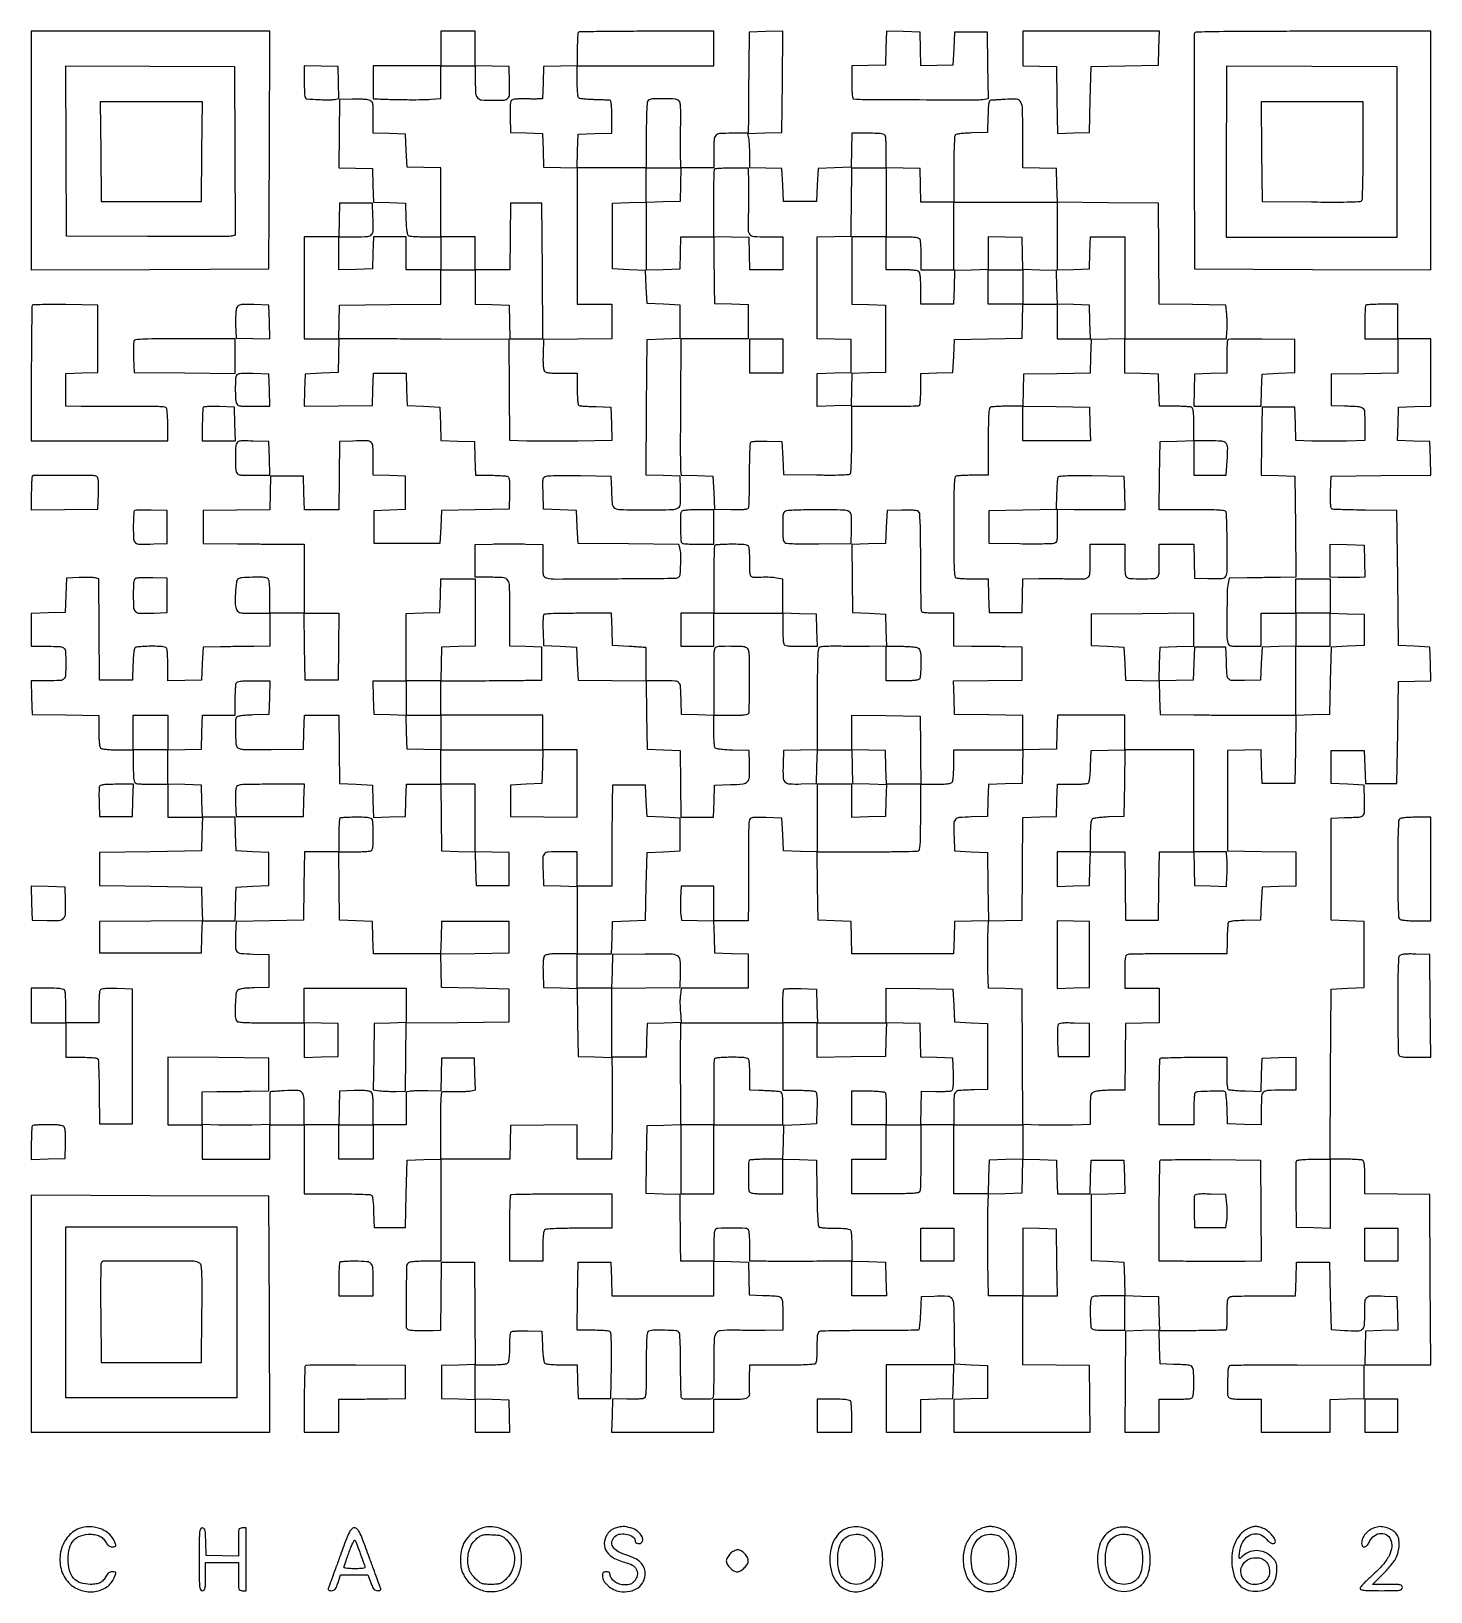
# Model space of a CAD drawing. Extents: x 179 to 1071, y 112 to 1107.
import ezdxf

# ---------------------------------------------------------------- set-up
doc = ezdxf.new("R2010")
doc.units = 0

msp = doc.modelspace()

# ---------------------------------------------------------------- linework, layer by layer
for points in [[(527.666667, 1106.333333, 0.178489), (527.399823, 1105.754766, 0.004541), (527.195833, 1102.837021, 0.009138), (527.048278, 1099.362473, 0.006042), (527, 1095.367165), (527, 1085.067663), (516.25, 1084.783832), (505.5, 1084.5), (505.215017, 1074.25), (504.930034, 1064), (502.215017, 1063.889082, -0.008777), (500.753817, 1063.855063, -0.002245), (498.388161, 1063.852143, -0.002287), (495.687665, 1063.873285, -0.002319), (493, 1063.919087, 0.012611), (490.416753, 1063.909931, 0.015911), (488.030957, 1063.76521, 0.014042), (486.063344, 1063.526982, 0.110822), (485.211769, 1063.19736, 0.191068), (484.605575, 1062.317258, 0.03328), (484.279997, 1060.287326, 0.023508), (484.13886, 1057.187062, 0.006885), (484.211769, 1052.417355), (484.5, 1042.5), (494.716519, 1042.215387), (504.933039, 1041.930773), (505.216519, 1031.215387), (505.5, 1020.5), (516.25, 1020.216168), (527, 1019.932337), (527.035641, 998.216168, -0.000383), (527.044287, 988.327994, -0.000225), (527.040241, 976.490062, -0.000225), (527.025552, 964.648917, -0.000382), (527.001252, 954.75), (526.931222, 933), (537.965611, 933), (549, 933), (549, 922.019502), (549, 911.039005), (527.25, 910.769502), (505.5, 910.5), (505.211141, 901.149285, 0.009044), (505.15859, 897.042317, 0.018924), (505.296386, 893.849829, 0.020746), (505.587315, 891.486141, 0.132968), (506.083586, 890.399285, 0.154085), (507.124417, 889.728754, 0.035127), (509.205854, 889.314808, 0.024181), (512.346734, 889.070162, 0.007345), (517.122445, 889), (527, 889), (527, 878.968615, 0.006984), (527.065487, 874.280355, 0.022626), (527.29298, 871.177189, 0.029057), (527.656872, 869.137167, 0.24825), (528.25, 868.462646, 0.070252), (529.124139, 868.2648, 0.00389), (531.923437, 868.055787, 0.005952), (535.269874, 867.872067, 0.004315), (539, 867.744031), (548.5, 867.5), (548.783453, 856.787362), (549.066905, 846.074723), (527.283453, 845.787362, -0.00171), (518.156133, 845.698169, -0.00156), (508.745133, 845.667747, -0.001559), (500.335845, 845.693022, -0.005073), (494.763809, 845.783692), (484.027617, 846.067383), (483.763809, 878.283692), (483.5, 910.5), (440, 910.734749, 0.00009), (422.554414, 910.825749, 0.000108), (406.110374, 910.905021, 0.000093), (392.244956, 910.966308, 0.000705), (385.716168, 910.984749), (374.932337, 911), (375.216168, 921.75), (375.5, 932.5), (407.75, 932.763853), (440, 933.027706), (440, 944.013853), (440, 955), (451, 955), (462, 955), (462, 944.033832), (462, 933.067663), (472.75, 932.783832), (483.5, 932.5), (483.783832, 921.75), (484.067663, 911), (494.544454, 911), (505.021245, 911), (504.760623, 954.25), (504.5, 997.5), (494.5, 997.5), (484.5, 997.5), (484.230112, 976.25), (483.960225, 955), (472.980112, 955), (462, 955), (462, 965.5), (462, 976), (451, 976), (440, 976), (440, 997.966168), (440, 1019.932337), (429.25, 1020.216168), (418.5, 1020.5), (418, 1031), (417.5, 1041.5), (407.25, 1041.784983), (397, 1042.069966), (397, 1052.059734, 0.003837), (396.949787, 1058.60208, 0.055617), (396.657968, 1060.897183, 0.158132), (395.893992, 1062.139751, 0.085848), (394.335519, 1063.062536, 0.061108), (392.809725, 1063.437957, 0.012959), (390.078608, 1063.693454, 0.01338), (386.876423, 1063.823547, 0.012356), (383.585519, 1063.787785), (375.5, 1063.5), (375.230592, 1041.784029), (374.961185, 1020.068057), (385.730592, 1019.784029), (396.5, 1019.5), (396.783481, 1008.784613), (397.066961, 998.069227), (407.283481, 997.784613), (417.5, 997.5), (417.788805, 987.535034, 0.00836), (417.987032, 983.199826, 0.019108), (418.315749, 979.944063, 0.01918), (418.737468, 977.589, 0.199883), (419.288805, 976.800347, 0.117226), (420.172107, 976.495095, 0.006962), (423.008274, 976.252233, 0.010173), (426.426877, 976.077211, 0.007309), (430.25, 976.015313), (440, 976), (440, 965.5), (440, 955), (429, 955), (418, 955), (418, 965.5), (418, 976), (407.534983, 976), (397.069966, 976), (396.784983, 965.75), (396.5, 955.5), (385.75, 955.216168), (375, 954.932337), (375, 965.466168), (375, 976), (385.480948, 976, 0.01319), (393.50249, 976.211645, 0.203196), (395.933469, 977.397028, 0.179688), (396.928151, 980.034911, 0.009927), (396.795054, 989), (396.5, 997.5), (386, 997.5), (375.5, 997.5), (375.216168, 986.75), (374.932337, 976), (363.966168, 976), (353, 976), (353, 943.5), (353, 911), (364.033832, 911), (375.067663, 911), (374.783832, 900.25), (374.5, 889.5), (364, 889), (353.5, 888.5), (353.214801, 878.2304), (352.929601, 867.960799), (374.714801, 868.2304), (396.5, 868.5), (396.784983, 878.75), (397.069966, 889), (407.5, 889), (417.930034, 889), (418.215017, 878.75), (418.5, 868.5), (429, 868), (439.5, 867.5), (439.783492, 856.783492), (440.066984, 846.066984), (450.783492, 845.783492), (461.5, 845.5), (461.783832, 834.75), (462.067663, 824), (471.783832, 823.984687, -0.007782), (475.599475, 823.919284, -0.010705), (479.024293, 823.733781, -0.007622), (481.860793, 823.475621, -0.115349), (482.788231, 823.152042, -0.19692), (483.395734, 822.294865, -0.033714), (483.721018, 820.282937, -0.023663), (483.861823, 817.195195, -0.006827), (483.788231, 812.417355), (483.5, 802.5), (462, 802), (440.5, 801.5), (440, 791), (439.5, 780.5), (418.5, 780.5), (397.5, 780.5), (397.5, 791), (397.5, 801.5), (407.5, 802), (417.5, 802.5), (417.5, 813), (417.5, 823.5), (407.25, 823.784983), (397, 824.069966), (397, 834.515931, 0.013279), (396.787682, 842.508945, 0.203503), (395.601462, 844.935814, 0.179309), (392.962726, 845.92841, 0.009911), (384, 845.795054), (375.5, 845.5), (375.230498, 823.75), (374.960995, 802), (364.014329, 802), (353.067663, 802), (352.783832, 812.75), (352.5, 823.5), (342, 823.5), (331.5, 823.5), (331.216369, 812.76979), (330.932738, 802.03958), (309.716369, 801.76979), (288.5, 801.5), (288.5, 791), (288.5, 780.5), (310.5, 780.309069, 0.00012), (319.674575, 780.23164, 0.000112), (329.048438, 780.156873, 0.000111), (337.365363, 780.094255, 0.000386), (342.75, 780.059069), (353, 780), (353, 758), (353, 736), (342, 736), (331, 736), (331, 746.893011, 0.005003), (330.941329, 752.756842, 0.029178), (330.699767, 755.833669, 0.06089), (330.236951, 757.585285, 0.209079), (329.418213, 758.393011, 0.086762), (326.520229, 758.960327, 0.010102), (319.889445, 758.960485, 0.008239), (313.175293, 758.714247, 0.128329), (311, 758.021277, 0.227379), (309.713956, 755.969906, 0.014873), (309.116558, 748.795832, 0.019092), (309.008233, 741.649389, 0.117632), (309.937373, 738.117019, 0.118095), (310.967518, 736.957771, 0.105565), (312.453481, 736.331537, 0.042309), (315.079328, 736.057653, 0.00484), (321.035184, 736), (331, 736), (331, 725.5), (331, 715), (320.75, 714.902492, 0.000362), (316.032594, 714.8542, 0.000201), (310.279688, 714.788832, 0.0002), (304.45558, 714.717978, 0.000324), (299.5, 714.652492), (288.5, 714.5), (288, 704), (287.5, 693.5), (276.75, 693.216168), (266, 692.932337), (266, 702.384381, 0.00593), (265.955696, 706.119908, 0.007809), (265.821697, 709.524537, 0.005887), (265.632128, 712.361111, 0.0721), (265.393011, 713.418213, 0.19467), (264.644942, 714.219702, 0.069116), (263.117276, 714.687776, 0.033827), (260.475625, 714.930628, 0.00643), (255.643011, 714.984687, 0.007787), (252.052528, 714.922753, 0.010713), (248.829971, 714.747767, 0.007626), (246.161051, 714.504423, 0.115495), (245.288805, 714.199653, 0.199883), (244.737468, 713.411, 0.01918), (244.315749, 711.055937, 0.019108), (243.987032, 707.800174, 0.00836), (243.788805, 703.464966), (243.5, 693.5), (233, 693.5), (222.5, 693.5), (222.236167, 725.73442), (221.972335, 757.968839), (219.732812, 758.530924, 0.047333), (218.406929, 758.733088, 0.007694), (215.802135, 758.840798, 0.008424), (212.722425, 758.8688, 0.007327), (209.496645, 758.796504), (201.5, 758.5), (201, 747.5), (200.5, 736.5), (189.75, 736.216168), (179, 735.932337), (179, 725.466168), (179, 715), (189.393011, 715, -0.010922), (197.343494, 714.826317, -0.180645), (199.74294, 713.808678, -0.192687), (200.809561, 711.492344, -0.012707), (201, 704, -0.012734), (200.809122, 696.506319, -0.193036), (199.740425, 694.190236, -0.180339), (197.336687, 693.173214, -0.010855), (189.359179, 693), (178.932337, 693), (179.216168, 682.25), (179.5, 671.5), (200.75, 671.230112), (222, 670.960225), (222, 661.180112, 0.008721), (222.074341, 656.918248, 0.018496), (222.311349, 653.626174, 0.019373), (222.672136, 651.199565, 0.150894), (223.2, 650.2, 0.150969), (224.200304, 649.671932, 0.019349), (226.630442, 649.311224, 0.018472), (229.928253, 649.074295, 0.008695), (234.2, 649), (244, 649), (244, 638.606989, 0.005351), (244.059586, 633.039857, 0.030363), (244.30265, 630.086379, 0.063068), (244.76761, 628.398405, 0.205218), (245.581787, 627.606989, 0.07203), (246.638111, 627.367894, 0.005915), (249.465525, 627.178303, 0.007831), (252.859224, 627.044305, 0.005951), (256.581787, 627), (266, 627), (266, 616.5), (266, 606), (277.033832, 606), (288.067663, 606), (287.783832, 595.25), (287.5, 584.5), (255, 584), (222.5, 583.5), (222.5, 573), (222.5, 562.5), (255, 562), (287.5, 561.5), (287.783693, 550.763707), (288.067385, 540.027415), (255.283693, 539.763707), (222.5, 539.5), (222.5, 529.5), (222.5, 519.5), (255, 519.5), (287.5, 519.5), (287.784983, 529.75), (288.069966, 540), (298.534983, 540), (309, 540), (309.111066, 545.75, -0.000597), (309.16368, 548.315351, -0.000388), (309.230318, 551.279688, -0.00039), (309.29986, 554.172908, -0.000742), (309.361066, 556.5), (309.5, 561.5), (320, 562), (330.5, 562.5), (330.5, 573), (330.5, 583.5), (320, 584), (309.5, 584.5), (309.216168, 595.25), (308.932337, 606), (298.501151, 606), (288.069966, 606), (287.784983, 616.25), (287.5, 626.5), (276.75, 626.783832), (266, 627.067663), (266, 638), (266, 648.932337), (276.75, 649.216168), (287.5, 649.5), (287.783832, 660.25), (288.067663, 671), (298.533832, 671), (309, 671), (309, 680.418213, -0.005951), (309.044305, 684.140776, -0.007831), (309.178303, 687.534475, -0.005915), (309.367894, 690.361889, -0.07203), (309.606989, 691.418213, -0.205485), (310.399526, 692.232706, -0.062919), (312.091792, 692.697521, -0.03028), (315.053621, 692.940479, -0.005326), (320.640821, 693), (331.067663, 693), (330.783832, 682.25), (330.5, 671.5), (320.535034, 671.211195, 0.008566), (316.292144, 671.015439, 0.018141), (313.017891, 670.688526, 0.016715), (310.595742, 670.274698, 0.206507), (309.845936, 669.750718, 0.133581), (309.161291, 667.43945, 0.008817), (309.127903, 660.429887, 0.009777), (309.353502, 653.474644, 0.110299), (310.089428, 650.832903, 0.199106), (311.386438, 649.770416, 0.05494), (314.031703, 649.279523, 0.019929), (319.072218, 649.108758, 0.001765), (331.795967, 649.229851), (352.5, 649.5), (352.783832, 660.25), (353.067663, 671), (364.014329, 671), (374.960995, 671), (375.230498, 649.25), (375.5, 627.5), (386, 627), (396.5, 626.5), (396.785365, 616.215407), (397.07073, 605.930815), (407.285365, 606.215407), (417.5, 606.5), (417.784983, 616.75), (418.069966, 627), (429.015095, 627), (439.960225, 627), (440.230112, 605.75), (440.5, 584.5), (451.216508, 584.216508), (461.933016, 583.933016), (462.216508, 573.216508), (462.5, 562.5), (473, 562.5), (483.5, 562.5), (483.5, 573), (483.5, 583.5), (472.75, 583.783832), (462, 584.067663), (462, 605.533832), (462, 627), (451, 627), (440, 627), (440, 638), (440, 649), (472.533832, 649), (505.067663, 649), (504.783832, 638.25), (504.5, 627.5), (494.5, 627), (484.5, 626.5), (484.5, 616.5), (484.5, 606.5), (505.75, 606.230112), (527, 605.960225), (527, 627.480112), (527, 649), (516, 649), (505, 649), (505, 660), (505, 671), (472.5, 671), (440, 671), (440, 682), (440, 693), (461.75, 693.046894, 0.000728), (470.847196, 693.079753, 0.000671), (480.195312, 693.139675, 0.000669), (488.526299, 693.21541, 0.002228), (494, 693.296894), (504.5, 693.5), (504.5, 704), (504.5, 714.5), (494.25, 714.784983), (484, 715.069966), (484, 736.418352, 0.003526), (483.880782, 753.323597, 0.12992), (482.850321, 757.011072, 0.248296), (480.169929, 758.666096, 0.016213), (470.75, 758.986345), (462, 759), (462, 769.411524), (462, 779.823048), (472.75, 780.161524, -0.004781), (477.643775, 780.268781, -0.002807), (483.5, 780.308236, -0.002807), (489.356229, 780.281931, -0.004782), (494.25, 780.185662), (505, 779.871323), (505, 769.54407, 0.003615), (505.047999, 762.905402, 0.050281), (505.322408, 760.528448, 0.159917), (506.027031, 759.332881, 0.119358), (507.390998, 758.616714, 0.06242), (513.435152, 757.880389, 0.000854), (550.684097, 758.07257, 0.000347), (589.465425, 758.365849, 0.172807), (591.736158, 759.195994, 0.203162), (592.624922, 760.914868, 0.010496), (592.977791, 767.284368, 0.01687), (592.981697, 773.641472, 0.05725), (592.373298, 777.736296), (591.773905, 779.972592), (559.636952, 780.236296), (527.5, 780.5), (527, 791), (526.5, 801.5), (516, 802), (505.5, 802.5), (505.215323, 812.722245, -0.003551), (505.079402, 819.275298, -0.049294), (505.279857, 821.631456, -0.160964), (505.928278, 822.811162, -0.127702), (507.215323, 823.505956, -0.054764), (508.826644, 823.719172, -0.002348), (514.557001, 823.819151, -0.003993), (521.36337, 823.85157, -0.002831), (529, 823.783711), (548.5, 823.5), (548.75078, 815, 0.014665), (549.302091, 805.638585, 0.243089), (550.922873, 803.082347, 0.129624), (554.426033, 802.109128, 0.003292), (571, 802, 0.003629), (587.591066, 802.120423, 0.131577), (591.233635, 803.152758, 0.255318), (592.802542, 805.811984, 0.016943), (592.795054, 815), (592.5, 823.5), (581.739403, 823.783939), (570.978806, 824.067878), (571.239403, 867.283939), (571.5, 910.5), (582, 911), (592.5, 911.5), (592.5, 922), (592.5, 932.5), (582, 933), (571.5, 933.5), (571, 944), (570.5, 954.5), (560, 955), (549.5, 955.5), (549.5, 976.5), (549.5, 997.5), (560.25, 997.783832), (571, 998.067663), (571, 976.5), (571, 954.932337), (581.75, 955.216168), (592.5, 955.5), (592.784983, 965.75), (593.069966, 976), (603.534983, 976), (614, 976), (614.074274, 965.25, 0.00076), (614.115378, 960.373532, 0.000454), (614.178349, 954.573437, 0.000454), (614.251555, 948.797094, 0.000788), (614.324274, 944), (614.5, 933.5), (625.25, 933.216168), (636, 932.932337), (636, 921.966168), (636, 911), (614.562265, 911), (593.124529, 911), (592.812265, 870.75, 0.000881), (592.718374, 855.093247, 0.001307), (592.696143, 841.378684, 0.000565), (592.721041, 829.653456, 0.026712), (592.855458, 827.283819), (593.210916, 824.067638), (603.355458, 823.783819), (613.5, 823.5), (614, 813), (614.5, 802.5), (624.918214, 802.21316, 0.006377), (629.958815, 802.138692, 0.022737), (633.181795, 802.27881, 0.032198), (635.272549, 802.601833, 0.202065), (636.135366, 803.21316, 0.128572), (636.45473, 804.24605, 0.002408), (636.679175, 809.952214, 0.005723), (636.833545, 816.648163, 0.003777), (636.864719, 824.347567, -0.004279), (636.904152, 832.153117, -0.007084), (637.087121, 838.738636, -0.002872), (637.351164, 844.27138, -0.185062), (637.737215, 845.137215, -0.172792), (638.497702, 845.498209, -0.009513), (641.16685, 845.717475, -0.013829), (644.415862, 845.832159, -0.0096), (648.089648, 845.789648), (657.5, 845.5), (658, 835), (658.5, 824.5), (679.428109, 824.22917, 0.002701), (689.928451, 824.150006, 0.012029), (696.091209, 824.285113, 0.012869), (700.095412, 824.572759, 0.230932), (701.162796, 825.22917, 0.130571), (701.48776, 826.258285, 0.002224), (701.73694, 832.22474, 0.005516), (701.920445, 839.211471, 0.003622), (701.984687, 847.259306), (702, 868.018613), (723.010688, 867.956895, 0.002732), (731.135319, 867.977422, 0.004248), (738.140097, 868.092914, 0.001355), (744.192062, 868.260544, 0.131544), (745.010688, 868.506606, 0.225788), (745.404309, 869.116549, 0.008794), (745.709602, 871.846322, 0.014134), (745.928403, 875.180906, 0.009314), (746, 879.024034), (746, 888.930034), (756.25, 889.215017), (766.5, 889.5), (767, 900), (767.5, 910.5), (789, 911), (810.5, 911.5), (810.783832, 922.25), (811.067663, 933), (822.033832, 933), (833, 933), (833, 922), (833, 911), (843.533832, 911), (854.067663, 911), (853.783832, 921.75), (853.5, 932.5), (843.283481, 932.784613), (833.066961, 933.069227), (832.783481, 943.784613), (832.5, 954.5), (821.784613, 954.783481), (811.069227, 955.066961), (810.784613, 965.283481), (810.5, 975.5), (799.75, 975.783832), (789, 976.067663), (789, 965.567663), (789, 955.067663), (778.25, 954.783832), (767.5, 954.5), (767.216168, 943.75), (766.932337, 933), (756.466168, 933), (746, 933), (746, 942.8, 0.008695), (745.925705, 947.071747, 0.018472), (745.688776, 950.369558, 0.019349), (745.328068, 952.799696, 0.150969), (744.8, 953.8, 0.150969), (743.799696, 954.328068, 0.019349), (741.369558, 954.688776, 0.018472), (738.071747, 954.925705, 0.008695), (733.8, 955), (724, 955), (724, 965.5), (724, 976), (734.393011, 976, -0.005351), (739.960143, 975.940414, -0.030363), (742.913621, 975.69735, -0.063068), (744.601595, 975.23239, -0.205218), (745.393011, 974.418213, -0.070946), (745.631778, 973.373807, -0.006338), (745.821697, 970.68135, -0.008159), (745.955669, 967.449196, -0.006277), (746, 963.918213), (746, 955), (756.5, 955), (767, 955), (767, 976.5), (767, 998), (800, 998), (833, 998), (833, 976.465017), (833, 954.930034), (843.25, 955.215017), (853.5, 955.5), (853.784983, 965.75), (854.069966, 976), (865.034983, 976), (876, 976), (876, 943.533832), (876, 911.067663), (865.25, 910.783832), (854.5, 910.5), (854.216369, 899.76979), (853.932738, 889.03958), (832.716369, 888.76979), (811.5, 888.5), (811.215017, 878.25), (810.930034, 868), (801.546804, 868, 0.005972), (797.837646, 867.955693, 0.007853), (794.455249, 867.821697, 0.005943), (791.637304, 867.632084, 0.071958), (790.581787, 867.393011, 0.258697), (789.696146, 866.337463, 0.030015), (789.275578, 863.164693, 0.015901), (789.049566, 857.514173, 0.002045), (789, 845.393011), (789, 824), (779.581787, 824, 0.005951), (775.859224, 823.955695, 0.007831), (772.465525, 823.821697, 0.005915), (769.638111, 823.632106, 0.07203), (768.581787, 823.393011, 0.27879), (767.655914, 822.201553, 0.017014), (767.267215, 817.518878, 0.010928), (767.046594, 809.330931, 0.001271), (767, 791, 0.001271), (767.046594, 772.669069, 0.010928), (767.267215, 764.481122, 0.017014), (767.655914, 759.798447, 0.27879), (768.581787, 758.606989, 0.07196), (769.63733, 758.367915, 0.005942), (772.455587, 758.178303, 0.007852), (775.838356, 758.044307, 0.005972), (779.547956, 758), (788.932337, 758), (789.216168, 747.25), (789.5, 736.5), (800, 736.5), (810.5, 736.5), (810.783832, 747.25), (811.067663, 758), (821.283832, 758.122144, -0.002581), (825.861247, 758.153241, -0.001642), (831.190063, 758.144442, -0.001649), (836.418752, 758.101401, -0.003059), (840.661065, 758.02653, 0.010085), (849.80882, 757.99364, 0.175952), (852.543901, 759.038504, 0.20304), (853.774095, 761.540908, 0.01407), (854, 769.567388), (854, 780), (865, 780), (876, 780), (876, 769.606989, 0.010922), (876.173683, 761.656506, 0.180645), (877.191322, 759.25706, 0.192687), (879.507656, 758.190439, 0.012707), (887, 758, 0.012707), (894.492344, 758.190439, 0.192687), (896.808678, 759.25706, 0.180645), (897.826317, 761.656506, 0.010922), (898, 769.606989), (898, 780), (908.966168, 780), (919.932337, 780), (920.216168, 769.25), (920.5, 758.5), (929, 758.204946, 0.016478), (937.870605, 758.18946, 0.257238), (940.392817, 759.683458, 0.13273), (941.345629, 763.145677, 0.003564), (941.305907, 779.089201, 0.002364), (941.193543, 786.920554, 0.003567), (941.01475, 793.740753, 0.001426), (940.803212, 799.582667, 0.082024), (940.587292, 800.633117, 0.275108), (939.652686, 801.3697, 0.016815), (935.971226, 801.727538, 0.013351), (930.006532, 801.945754, 0.002467), (919.011882, 802), (897.960995, 802), (898.230498, 823.75), (898.5, 845.5), (909.25, 845.783832), (920, 846.067663), (920, 835.033832), (920, 824), (930.351979, 824), (940.703958, 824), (941.297854, 833.166875, 0.014611), (941.593835, 841.506191, 0.184466), (940.509222, 844.400235, 0.197294), (937.805462, 845.732437, 0.017058), (929.964816, 846), (920, 846), (920, 856.393011, 0.005351), (919.940414, 861.960143, 0.030363), (919.69735, 864.913621, 0.063068), (919.23239, 866.601595, 0.205218), (918.418213, 867.393011, 0.071958), (917.362696, 867.632084, 0.005943), (914.544751, 867.821697, 0.007853), (911.162354, 867.955693, 0.005972), (907.453196, 868), (898.069966, 868), (897.784983, 878.25), (897.5, 888.5), (886.75, 888.783832), (876, 889.067663), (876, 900.033832), (876, 911), (908.403487, 911), (940.806973, 911), (941.153487, 915.75, 0.014642), (941.251364, 917.99658, 0.007134), (941.251337, 920.867188, 0.007069), (941.166383, 923.856091, 0.010147), (941, 926.5), (940.5, 932.5), (919.263827, 932.769847), (898.027654, 933.039695), (897.763827, 965.269847), (897.5, 997.5), (865.283692, 997.763809), (833.067383, 998.027617), (832.783692, 1008.763809), (832.5, 1019.5), (821.75, 1019.783832), (811, 1020.067663), (811, 1040.998648, 0.004455), (810.852978, 1057.49917, 0.112131), (809.780145, 1061.861422, 0.267289), (807.030517, 1063.678457, 0.03408), (799.66069, 1063.630193, -0.00103), (796.793287, 1063.421591, -0.001243), (794.099667, 1063.237938, -0.001055), (791.830899, 1063.093728, -0.008461), (790.784983, 1063.047212, 0.24171), (789.87303, 1062.546823, 0.101039), (789.32025, 1061.214311, 0.03637), (788.999864, 1058.537697, 0.004657), (788.784983, 1052.75), (788.5, 1042.5), (778.535034, 1042.211195, 0.00836), (774.199826, 1042.012968, 0.019108), (770.944063, 1041.684251, 0.01918), (768.589, 1041.262532, 0.199883), (767.800347, 1040.711195, 0.131294), (767.489938, 1039.725297, 0.002049), (767.252233, 1033.760476, 0.005289), (767.076871, 1026.790108, 0.003459), (767.015313, 1018.75), (767, 998), (756.533832, 998), (746.067663, 998), (745.783832, 1008.75), (745.5, 1019.5), (734.75, 1019.783832), (724, 1020.067663), (724, 1029.452044, 0.005972), (723.955693, 1033.161644, 0.007852), (723.821697, 1036.544413, 0.005942), (723.632085, 1039.36267, 0.07196), (723.393011, 1040.418213, 0.20495), (722.602718, 1041.232073, 0.063217), (720.919034, 1041.697178, 0.030446), (717.973908, 1041.940349, 0.005377), (712.426843, 1042), (702.067663, 1042), (701.783832, 1031.25), (701.5, 1020.5), (691, 1020), (680.5, 1019.5), (680, 1009), (679.5, 998.5), (669, 998.5), (658.5, 998.5), (658, 1009), (657.5, 1019.5), (647.25, 1019.784983), (637, 1020.069966), (637, 1027.909983, 0.00703), (636.954607, 1031.138158, 0.00709), (636.818464, 1034.354674, 0.006945), (636.621269, 1037.152248, 0.028291), (636.382006, 1038.839971), (635.764011, 1041.929943), (646.632006, 1042.214971), (657.5, 1042.5), (657.763898, 1074.783973), (658.027796, 1107.067945), (647.263898, 1106.783973), (636.5, 1106.5), (636.327916, 1084.5, 0.000009), (636.256319, 1075.325425, 0.000008), (636.183494, 1065.951563, 0.000008), (636.119162, 1057.634641, 0.000029), (636.077916, 1052.25), (636, 1042), (625.616631, 1042, 0.013409), (617.681693, 1041.787158, 0.202173), (615.25129, 1040.605326, 0.171913), (614.196811, 1037.955456, 0.009167), (614.013655, 1028.75), (614, 1020), (603.5, 1020), (593, 1020), (592.884747, 1030.25, -0.002516), (592.855752, 1034.918242, -0.001473), (592.865636, 1040.509081, -0.001473), (592.908486, 1046.102848, -0.002504), (592.981535, 1050.780914, 0.007851), (593.004389, 1055.425844, 0.018684), (592.838241, 1058.874158, 0.021773), (592.515866, 1061.358379, 0.130772), (591.974344, 1062.530914, 0.204153), (589.632022, 1063.736395, 0.014732), (582.189679, 1064.057121, 0.015297), (574.756402, 1063.930863, 0.186577), (572.2, 1062.8, 0.175156), (571.608073, 1061.538104, 0.00933), (571.278846, 1057.045513, 0.010454), (571.062069, 1050.593081, 0.003169), (571, 1040.8), (571, 1020), (548.966168, 1020), (526.932337, 1020), (527.216168, 1030.75), (527.5, 1041.5), (538.25, 1041.783832), (549, 1042.067663), (549, 1052.533832, 0.006031), (548.939387, 1057.55861, 0.023504), (548.718545, 1060.658449, 0.034273), (548.357355, 1062.571143, 0.326457), (547.75, 1063.066863, 0.004035), (546.906753, 1063.105147, 0.000236), (544.335883, 1063.199874, 0.000357), (541.274643, 1063.309035, 0.000263), (537.882795, 1063.425774, -0.007111), (534.499435, 1063.588642, -0.009772), (531.464135, 1063.83769, -0.006859), (528.947153, 1064.128751, -0.106583), (528.132795, 1064.417928, -0.213726), (527.632486, 1065.155373, -0.017235), (527.296095, 1067.533453, -0.018308), (527.070244, 1070.780494, -0.008208), (527, 1075.059017), (527, 1085), (570.5, 1085), (614, 1085), (614, 1096), (614, 1107), (571.166667, 1107, 0.001457), (554.696641, 1106.952, 0.002374), (540.719792, 1106.804167, 0.000321), (528.30979, 1106.606002, 0.194599)], [(440, 1096), (440, 1085), (418.5, 1085), (397, 1085), (397, 1074.5), (397, 1064), (400.25, 1063.865422, 0.004798), (409.85836, 1063.559888, 0.004396), (419.75582, 1063.427257, 0.004206), (428.510048, 1063.460559, 0.017777), (433.75, 1063.711048), (440, 1064.232994), (440, 1074.616497), (440, 1085), (451, 1085), (462, 1085), (462, 1075.035184, 0.015708), (462.239573, 1067.411388, 0.167476), (463.414889, 1064.5899, 0.192087), (466.005257, 1063.29139, 0.021785), (472.684259, 1063.013655, 0.012267), (480.41246, 1063.218778, 0.188696), (482.79622, 1064.294972, 0.190182), (483.806777, 1066.699635, 0.012493), (483.783598, 1074.375418), (483.5, 1084.5), (472.75, 1084.783832), (462, 1085.067663), (462, 1096.033832), (462, 1107), (451, 1107), (440, 1107)], [(723.784171, 1096.283485), (723.5, 1085.5), (712.75, 1085.216168), (702, 1084.932337), (702, 1074.466168, 0.006083), (702.061002, 1069.452022, 0.023348), (702.282349, 1066.340535, 0.033497), (702.643374, 1064.407913, 0.319204), (703.25, 1063.895724, 0.019606), (710.414424, 1063.580132, 0.000431), (745.16825, 1063.442751, 0.000247), (781.100814, 1063.349459, 0.036124), (785.269622, 1063.642235), (789.039244, 1064.182426), (788.769622, 1085.341213), (788.5, 1106.5), (778, 1106.5), (767.5, 1106.5), (767, 1096), (766.5, 1085.5), (756.284183, 1085.215394), (746.068365, 1084.930789), (745.784183, 1095.715394), (745.5, 1106.5), (734.784171, 1106.783485), (724.068343, 1107.06697)], [(920.460009, 1105.75, 0.090591), (920.266358, 1104.709509, 0.000109), (920.198937, 1082.982812, 0.000984), (920.176611, 1058.652573, 0.000605), (920.241394, 1030), (920.5, 955.5), (995.75, 955.243674), (1071, 954.987348), (1071, 1030.993674), (1071, 1107), (995.968615, 1107, 0.000668), (957.448289, 1106.948566, 0.003471), (936.19131, 1106.744245, 0.001205), (921.475143, 1106.465155, 0.305157)], [(308.758677, 1030.77123), (309.017354, 977.04246), (306.758677, 976.494347, -0.057902), (304.987826, 976.276519, -0.000418), (290.035361, 976.188577, -0.001589), (272.903102, 976.156579, -0.001017), (253, 976.223117), (201.5, 976.5), (201.241383, 1030.758691), (200.982767, 1085.017383), (254.741383, 1084.758691), (308.5, 1084.5)], [(353, 1074.533832, 0.004197), (353.05112, 1068.444422, 0.036594), (353.293917, 1065.752312, 0.108199), (353.820894, 1064.427778, 0.233944), (354.75, 1063.899556, 0.002177), (362.268946, 1063.500834, 0.008454), (366.930668, 1063.352924, 0.01324), (370.097501, 1063.389877, 0.037859), (372.284023, 1063.639846), (375.068047, 1064.173856), (374.784023, 1074.336928), (374.5, 1084.5), (363.75, 1084.783832), (353, 1085.067663)], [(1049.5, 1030), (1049.5, 975.5), (995.211905, 975.5), (940.92381, 975.5), (940.942857, 1025.75, -0.000032), (940.951538, 1045.331386, -0.000047), (940.961905, 1062.563467, -0.000022), (940.972765, 1077.239555, -0.00086), (940.980952, 1080.508612), (941, 1085.017225), (995.25, 1084.758612), (1049.5, 1084.5)], [(963.235953, 1030.25), (963.5, 998.5), (994.93202, 998.235498, 0.001697), (1010.901959, 998.155315, 0.00816), (1019.995146, 998.288929, 0.006635), (1026.009704, 998.555446, 0.241447), (1027.166708, 999.235498, 0.134731), (1027.492293, 1000.296498, 0.001088), (1027.738089, 1009.161365, 0.003824), (1027.920853, 1019.372002, 0.002438), (1027.984687, 1031.25), (1028, 1062), (995.485953, 1062), (962.971906, 1062)], [(636.140402, 1010.25, -0.003132), (636.176726, 1005.785249, -0.001784), (636.167568, 1000.38764, -0.001781), (636.119598, 994.953713, -0.002948), (636.035722, 990.367499, 0.008821), (635.970685, 980.425868, 0.16786), (637.002169, 977.54403, 0.21158), (639.516119, 976.243381, 0.015111), (647.567388, 976), (658, 976), (658, 965.5), (658, 955), (647.534983, 955), (637.069966, 955), (636.784983, 965.25), (636.5, 975.5), (625.25, 975.782751), (614, 976.065502), (614, 997.366084, -0.002928), (614.048092, 1005.57949, -0.004657), (614.195833, 1012.605454, -0.001225), (614.396113, 1018.711385, -0.18977), (614.666667, 1019.333333, -0.178563), (615.245497, 1019.600197, -0.004516), (618.172917, 1019.804167, -0.009111), (621.658388, 1019.951724, -0.006022), (625.666667, 1020), (636, 1020)], [(724, 998), (724, 976), (713, 976), (702, 976), (702, 954.533832), (702, 933.067663), (712.75, 932.783832), (723.5, 932.5), (723.5, 911), (723.5, 889.5), (712.784613, 889.216519), (702.069227, 888.933039), (701.784613, 878.716519), (701.5, 868.5), (690.75, 868.216168), (680, 867.932337), (680, 878.432337), (680, 888.932337), (690.75, 889.216168), (701.5, 889.5), (701.5, 900), (701.5, 910.5), (690.75, 910.783832), (680, 911.067663), (680, 943.5), (680, 975.932337), (690.75, 976.216168), (701.5, 976.5), (701.679933, 988, 0.000633), (701.753963, 993.148269, 0.000405), (701.827593, 999.132812, 0.000406), (701.89025, 1004.998777, 0.000758), (701.929933, 1009.75), (702, 1020), (713, 1020), (724, 1020)], [(179.686388, 932.353055, 0.194464), (179.40572, 931.691545, 0.00034), (179.201626, 919.286001, 0.002442), (179.049423, 905.30471, 0.0015), (179, 888.833333), (179, 846), (222.5, 846), (266, 846), (265.984687, 855.75, 0.007668), (265.919973, 859.577534, 0.010578), (265.736521, 863.009922, 0.007463), (265.481382, 865.853756, 0.115791), (265.161369, 866.773139, 0.230992), (264.083946, 867.435585, 0.01165), (259.851395, 867.749114, 0.011435), (253.384791, 867.928753, 0.002604), (242.426682, 867.925425, -0.00061), (233.316868, 867.886335, -0.000585), (224.0769, 867.868775, -0.000579), (215.924648, 867.872256, -0.002109), (210.75, 867.902285), (201, 868), (201, 878.465017), (201, 888.930034), (211.25, 889.215017), (221.5, 889.5), (221.5, 911), (221.5, 932.5), (200.936388, 932.769721, 0.003162), (193.00418, 932.823589, 0.005018), (186.21171, 932.758585, 0.001402), (180.323998, 932.626628, 0.192368)], [(1029.666667, 932.333333, 0.178563), (1029.399803, 931.754503, 0.004516), (1029.195833, 928.827083, 0.009111), (1029.048276, 925.341612, 0.006022), (1029, 921.333333), (1029, 911), (1039.5, 911), (1050, 911), (1050, 900.019888), (1050, 889.039775), (1028.75, 888.769888), (1007.5, 888.5), (1007.5, 878.5), (1007.5, 868.5), (1016, 868.24922, -0.007898), (1025.240319, 867.830436, -0.169613), (1027.721607, 866.789794, -0.200324), (1028.814048, 864.482718, -0.011706), (1029, 856.541488), (1029, 846.121081), (1017.25, 845.81054, -0.003816), (1012.00779, 845.712023, -0.002482), (1005.950463, 845.674497, -0.002495), (1000.038561, 845.696723, -0.004748), (995.283492, 845.783492), (985.066984, 846.066984), (984.783492, 856.783492), (984.5, 867.5), (974, 867.5), (963.5, 867.5), (963.230592, 845.784029), (962.961185, 824.068057), (973.730592, 823.784029), (984.5, 823.5), (984.763853, 791.25), (985.027706, 759), (975.263853, 758.868845, -0.000272), (970.704588, 758.81008, -0.00014), (965.003842, 758.741305, -0.00014), (959.143038, 758.673884, -0.000212), (954.0471, 758.618845), (942.5942, 758.5), (941.870494, 755, 0.046287), (941.307609, 749.967755, 0.00326), (941.132298, 735.790344, 0.002726), (941.12665, 721.406847, 0.060284), (941.649915, 717.258714, 0.134095), (942.364362, 715.98893, 0.148176), (943.599921, 715.317978, 0.047114), (946.055328, 715.048998, 0.003738), (952.608408, 715), (963, 715), (963, 725.5), (963, 736), (974, 736), (985, 736), (985, 725.533832), (985, 715.067663), (974.25, 714.783832), (963.5, 714.5), (963, 704), (962.5, 693.5), (952.277755, 693.215323, -0.012089), (944.474513, 693.186732, -0.207027), (942.198021, 694.227472, -0.170037), (941.167898, 696.685433, -0.007628), (940.75078, 706), (940.5, 714.5), (930.5, 714.5), (920.5, 714.5), (920, 704), (919.5, 693.5), (908.715822, 693.215822), (897.931643, 692.931643), (898.215822, 703.715822), (898.5, 714.5), (909.25, 714.783832), (920, 715.067663), (920, 725.547496), (920, 736.027329), (887.25, 735.763664), (854.5, 735.5), (854.5, 725.5), (854.5, 715.5), (865, 715), (875.5, 714.5), (876, 704), (876.5, 693.5), (887.216508, 693.216508), (897.933016, 692.933016), (898.216508, 682.216508), (898.5, 671.5), (920, 671.277664, 0.000721), (929.80598, 671.190409, 0.000419), (941.579166, 671.112513, 0.000419), (953.377957, 671.054233, 0.000708), (963.269502, 671.027664), (985.039005, 671), (984.769502, 649.25), (984.5, 627.5), (974, 627.5), (963.5, 627.5), (963.215829, 638.283485), (962.931657, 649.06697), (952.215829, 648.783485), (941.5, 648.5), (941.5, 616.5), (941.5, 584.5), (963.25, 584.230498), (985, 583.960995), (985, 573.014329), (985, 562.067663), (974.25, 561.783832), (963.5, 561.5), (963, 551), (962.5, 540.5), (952.25, 540.215017, 0.00691), (947.549079, 540.019269, 0.021984), (944.420839, 539.707303, 0.026625), (942.368684, 539.298578, 0.310698), (941.858431, 538.715017, 0.00737), (941.600853, 536.179806, 0.007856), (941.424381, 533.691472, 0.005868), (941.292666, 530.655166, 0.002007), (941.171044, 526.25), (941, 519), (910.081787, 519, 0.001834), (898.117215, 518.956121, 0.002835), (887.78115, 518.821697, 0.00089), (878.829518, 518.63857, 0.086256), (877.581787, 518.393011, 0.205218), (876.76761, 517.601595, 0.063068), (876.30265, 515.913621, 0.030363), (876.059586, 512.960143, 0.005351), (876, 507.393011), (876, 497), (887, 497), (898, 497), (898, 486.033832), (898, 475.067663), (887.25, 474.783832), (876.5, 474.5), (876.230112, 453.25), (875.960225, 432), (867.545212, 432, 0.010497), (864.13544, 431.92841, 0.011651), (860.848611, 431.713521, 0.01106), (858.060997, 431.403647, 0.057688), (856.5651, 431.024751, 0.092844), (855.080822, 430.117837, 0.152875), (854.338843, 428.862327, 0.053697), (854.050859, 426.534103, 0.003944), (854, 420.087135), (854, 410.124768), (842.75, 409.812384, -0.004054), (837.698757, 409.713106, -0.002552), (831.796863, 409.675107, -0.002562), (825.9909, 409.697112, -0.004697), (821.260597, 409.783724), (811.021195, 410.067448), (810.760597, 453.283724), (810.5, 496.5), (799.811779, 496.783205), (789.123557, 497.06641), (788.811779, 508.283205, -0.004062), (788.712714, 513.320052, -0.002556), (788.674861, 519.206166, -0.002565), (788.696928, 524.997327, -0.0047), (788.783492, 529.716508), (789.066984, 539.933016), (799.783492, 540.216508), (810.5, 540.5), (810.763621, 573.216306), (811.027242, 605.932613), (821.763621, 606.216306), (832.5, 606.5), (832.784983, 616.75), (833.069966, 627), (842.284983, 627.015313, 0.007727), (845.903063, 627.077243, 0.010646), (849.148877, 627.252233, 0.007543), (851.837584, 627.495518, 0.115711), (852.711195, 627.800347, 0.199883), (853.262532, 628.589, 0.01918), (853.684251, 630.944063, 0.019108), (854.012968, 634.199826, 0.00836), (854.211195, 638.535034), (854.5, 648.5), (865.269987, 648.784034), (876.039973, 649.068069), (875.769987, 627.784034), (875.5, 606.5), (866.054124, 606.209882, 0.010217), (862.34104, 606.019842, 0.013854), (858.999888, 605.687053, 0.010763), (856.259099, 605.277004, 0.131421), (855.304124, 604.837437, 0.163434), (854.69658, 603.855494, 0.027915), (854.310401, 601.661716, 0.021862), (854.07111, 598.465038, 0.00775), (854, 593.877555), (854, 584), (843.5, 584), (833, 584), (833, 572.965017), (833, 561.930034), (843.25, 562.215017), (853.5, 562.5), (853.783832, 573.25), (854.067663, 584), (865.014329, 584), (875.960995, 584), (876.230498, 562.25), (876.5, 540.5), (887, 540.5), (897.5, 540.5), (897.769502, 562.25), (898.039005, 584), (908.985671, 584), (919.932337, 584), (920.216168, 573.25), (920.5, 562.5), (930.663167, 562.215976), (940.826333, 561.931951), (941.163167, 568.715976, 0.007051), (941.266493, 571.624672, 0.005666), (941.298039, 574.75563, 0.00573), (941.261227, 577.65032, 0.014539), (941.149306, 579.75), (940.798613, 584), (930.399306, 584), (920, 584), (920, 616.5), (920, 649), (898, 649), (876, 649), (876, 660), (876, 671), (854.533832, 671), (833.067663, 671), (832.783832, 660.25), (832.5, 649.5), (821.75, 649.216168), (811, 648.932337), (811, 659.946666), (811, 670.960995), (789.25, 671.230498), (767.5, 671.5), (767.216367, 682.230404), (766.932734, 692.960808), (788.716367, 693.230404), (810.5, 693.5), (810.5, 704), (810.5, 714.5), (800, 714.703106, 0.001261), (795.168766, 714.784374, 0.000701), (789.279688, 714.860325, 0.000699), (783.319391, 714.920497, 0.001132), (778.25, 714.953106), (767, 715), (767, 725.5), (767, 736), (757.059017, 736, -0.008506), (753.208773, 736.065508, -0.012988), (749.8739, 736.265839, -0.007508), (747.125598, 736.544337, -0.229195), (746.558724, 736.904983, -0.133783), (746.330172, 737.677671, -0.000552), (746.146085, 746.65702, -0.002684), (746.002748, 756.874902, -0.001681), (745.93941, 768.83258, 0.001699), (745.853785, 784.893451, 0.008695), (745.620872, 793.8089, 0.00858), (745.271879, 799.554389, 0.202774), (744.540419, 800.966455, 0.137223), (743.50431, 801.429131, 0.017616), (741.06205, 801.703841, 0.017599), (737.844074, 801.837752, 0.00932), (733.850715, 801.788859), (724.5, 801.5), (724, 791), (723.5, 780.5), (712.730592, 780.215971), (701.961185, 779.931943), (702.230592, 758.215971), (702.5, 736.5), (713, 736), (723.5, 735.5), (723.784983, 725.25), (724.069966, 715), (713.284983, 714.937986, -0.001272), (708.462606, 714.922527, -0.000818), (702.868621, 714.927974, -0.000822), (697.393668, 714.951252, -0.001543), (692.969899, 714.990985, 0.006585), (689.194514, 714.986822, 0.008533), (685.734044, 714.87834, 0.006692), (682.851551, 714.700008, 0.072938), (681.719899, 714.446009, 0.271102), (680.697182, 713.168062, 0.023353), (680.268386, 708.839431, 0.011886), (680.04378, 700.896243, 0.001124), (680, 681.426843), (680, 649.067663), (669.25, 648.783832), (658.5, 648.5), (658.211167, 639.756819, 0.015911), (658.201271, 631.543687, 0.1808), (659.409662, 628.590099, 0.196684), (662.209766, 627.284495, 0.019336), (669.804214, 627.214442), (679.5, 627.5), (679.783832, 638.25), (680.067663, 649), (691, 649), (701.932337, 649), (702.216168, 638.25), (702.5, 627.5), (713.284606, 627.215817), (724.069211, 626.931635), (723.784606, 616.715817), (723.5, 606.5), (712.75, 606.216168), (702, 605.932337), (702, 616.466168), (702, 627), (691, 627), (680, 627), (680, 605.466168), (680, 583.932337), (669.25, 584.216168), (658.5, 584.5), (658, 595), (657.5, 605.5), (647.366864, 605.783693, 0.003382), (640.685242, 605.925531, 0.054443), (638.4427, 605.713389, 0.177877), (637.312726, 605.012533, 0.104794), (636.606351, 603.567712, 0.052566), (636.360392, 601.83328, 0.002677), (636.186724, 596.137637, 0.004251), (636.07391, 589.35317, 0.003067), (636.058834, 581.784019, -0.000517), (636.084334, 573.576369, -0.000432), (636.094866, 564.859993, -0.000436), (636.090662, 556.886522, -0.001191), (636.069348, 551.25), (636, 540), (625, 540), (614, 540), (614, 551), (614, 562), (603.579004, 562), (593.158008, 562), (592.829004, 554.719331, 0.007915), (592.739766, 551.67743, 0.007351), (592.74352, 548.558243, 0.007353), (592.828454, 545.784514, 0.024459), (593, 543.969331), (593.5, 540.5), (603.715399, 540.215399), (613.930798, 539.930798), (614.215399, 529.715399), (614.5, 519.5), (625.25, 519.216168), (636, 518.932337), (636, 507.966168), (636, 497), (614.631669, 497), (593.263338, 497), (592.704073, 492.830366, 0.024166), (592.527753, 490.761242, 0.009409), (592.476434, 487.889503, 0.009289), (592.537301, 484.772778, 0.011385), (592.714484, 481.865639), (593.28416, 475.070546), (582.39208, 474.785273), (571.5, 474.5), (571.216168, 463.75), (570.932337, 453), (559.966168, 453), (549, 453), (549, 474.980498), (549, 496.960995), (570.75, 497.230498), (592.5, 497.5), (592.788833, 506.243181, 0.024383), (592.653764, 514.82771, 0.255459), (590.835771, 517.697335, 0.125472), (586.661552, 518.79092, 0.004628), (570.2164, 518.74704), (549.5, 518.5), (549.216168, 507.75), (548.932337, 497), (537.966168, 497), (527, 497), (527, 508), (527, 519), (537.965017, 519), (548.930034, 519), (549.215017, 529.25), (549.5, 539.5), (560, 540), (570.5, 540.5), (571, 562), (571.5, 583.5), (582, 584), (592.5, 584.5), (592.5, 595), (592.5, 605.5), (582, 606), (571.5, 606.5), (571, 616.5), (570.5, 626.5), (560, 626.5), (549.5, 626.5), (549.296894, 616, 0.002228), (549.21541, 610.526299, 0.000669), (549.139675, 602.195312, 0.000671), (549.079753, 592.847196, 0.000728), (549.046894, 583.75), (549, 562), (538, 562), (527, 562), (527, 573), (527, 584), (516.519052, 584, 0.01319), (508.49751, 583.788355, 0.203196), (506.066531, 582.602972, 0.179688), (505.071849, 579.965089, 0.009927), (505.204946, 571), (505.5, 562.5), (516.25, 562.216168), (527, 561.932337), (527, 540.466168), (527, 519), (517.122445, 519, 0.007345), (512.346734, 518.929838, 0.024181), (509.205854, 518.685192, 0.035127), (507.124417, 518.271246, 0.154085), (506.083586, 517.600715, 0.132968), (505.587315, 516.513859, 0.020746), (505.296386, 514.150171, 0.018924), (505.15859, 510.957683, 0.009044), (505.211141, 506.850715), (505.5, 497.5), (516.230591, 497.216365), (526.961183, 496.93273), (527.230591, 475.216365), (527.5, 453.5), (538.216508, 453.216508), (548.933016, 452.933016), (549.216508, 442.216508, -0.00508), (549.307114, 436.65433, -0.001561), (549.332363, 428.258912, -0.001561), (549.301954, 418.863068, -0.001711), (549.212814, 409.75), (548.925628, 388), (537.962814, 388), (527, 388), (527, 398.998715), (527, 409.997429), (505.75, 409.748715), (484.5, 409.5), (484.216168, 398.75), (483.932337, 388), (461.966168, 388), (440, 388), (440, 409.5, -0.002557), (440.054978, 420.24986, -0.011884), (440.265887, 426.451478, -0.011455), (440.590256, 430.463633, -0.357812), (441.25, 431.116269, -0.020539), (442.061721, 431.158253, -0.001676), (444.189062, 431.173682, -0.002249), (446.72785, 431.172163, -0.001729), (449.5, 431.148448, 0.00749), (452.384138, 431.157006, 0.00753), (455.261557, 431.252017, 0.00739), (457.76646, 431.409649, 0.029774), (459.284023, 431.619107), (462.068047, 432.173856), (461.784023, 442.336928), (461.5, 452.5), (451, 452.5), (440.5, 452.5), (440.218451, 441.975034), (439.936902, 431.450068), (431.718451, 431.622167, 0.005855), (428.370358, 431.653063, 0.006318), (425.106357, 431.603714, 0.005994), (422.30891, 431.492481, 0.029977), (420.75, 431.317678), (418, 430.841089), (418, 420.420545), (418, 410), (407.5, 410), (397, 410), (397, 419.877555, 0.007345), (396.929838, 424.653266, 0.024181), (396.685192, 427.794146, 0.035127), (396.271246, 429.875583, 0.154085), (395.600715, 430.916414, 0.132968), (394.513859, 431.412685, 0.020746), (392.150171, 431.703614, 0.018924), (388.957683, 431.84141, 0.009044), (384.850715, 431.788859), (375.5, 431.5), (375.216168, 420.75), (374.932337, 410), (363.966168, 410), (353, 410), (353, 419.964816, 0.018486), (352.70887, 427.836462, 0.192208), (351.316585, 430.691543, 0.185082), (348.313111, 431.860867, 0.016937), (340.157721, 431.627347, 0.000292), (336.820772, 431.416568, 0.000466), (333.969768, 431.232141, 0.000082), (331.448979, 431.066299, 0.025908), (331.25, 431.042778, 0.358023), (331.147848, 430.924821, 0.000565), (331.073438, 427.946516, 0.003718), (331.017975, 424.567593, 0.002244), (331, 420.562384), (331, 410.124768), (319.75, 409.812384, -0.004056), (314.698016, 409.713112, -0.002552), (308.79375, 409.675138, -0.002561), (302.984411, 409.697181, -0.004692), (298.25, 409.783832), (288, 410.067663), (288, 420.533832), (288, 431), (297.25, 431.086779, 0.000584), (301.645003, 431.133146, 0.000277), (307.307812, 431.202645, 0.000275), (313.230203, 431.281867, 0.000389), (318.5, 431.359357), (330.5, 431.545156), (330.5, 442.022578), (330.5, 452.5), (298.25, 452.763853), (266, 453.027706), (266, 431.513853), (266, 410), (277, 410), (288, 410), (288, 399), (288, 388), (309.5, 388), (331, 388), (331, 399), (331, 410), (342, 410), (353, 410), (353, 388), (353, 366), (373.75, 365.984687, -0.003459), (381.790108, 365.923129, -0.005289), (388.760476, 365.747767, -0.002049), (394.725297, 365.510062, -0.131294), (395.711195, 365.199653, -0.199883), (396.262532, 364.411, -0.01918), (396.684251, 362.055937, -0.019108), (397.012968, 358.800174, -0.00836), (397.211195, 354.464966), (397.5, 344.5), (407.5, 344.5), (417.5, 344.5), (418, 366), (418.5, 387.5), (429.25, 387.783832), (440, 388.067663), (440, 355.533832), (440, 323), (430.2, 323, 0.008695), (425.928253, 322.925705, 0.018472), (422.630442, 322.688776, 0.019349), (420.200304, 322.328068, 0.150969), (419.2, 321.8, 0.195243), (418.152505, 319.320808, 0.002097), (417.964975, 300.446318, 0.001745), (417.922031, 281.380542, 0.259603), (418.957287, 279.526398, 0.121467), (420.245775, 279.111066, 0.007484), (424.296064, 278.887643, 0.010345), (429.323878, 278.789838, 0.006408), (435.230498, 278.872858), (439.960995, 279), (440.230498, 300.75), (440.5, 322.5), (451, 322.5), (461.5, 322.5), (461.763621, 289.78397), (462.027242, 257.06794), (451.263621, 256.78397), (440.5, 256.5), (440.5, 246), (440.5, 235.5), (451.25, 235.216168), (462, 234.932337), (462, 224.466168), (462, 214), (473.034983, 214), (484.069966, 214), (483.784983, 224.25), (483.5, 234.5), (472.75, 234.783832), (462, 235.067663), (462, 246.033832), (462, 257), (471.8, 257, 0.008695), (476.071747, 257.074295, 0.018472), (479.369558, 257.311224, 0.019349), (481.799696, 257.671932, 0.150969), (482.8, 258.2, 0.148618), (483.321527, 259.177004, 0.020076), (483.684733, 261.499944, 0.019202), (483.924249, 264.62258, 0.009539), (484, 268.593011, -0.007828), (484.066718, 272.854009, -0.024396), (484.296295, 275.714173, -0.031974), (484.663794, 277.596566, -0.246532), (485.25, 278.238367, -0.07381), (486.114696, 278.413526, -0.004424), (488.776563, 278.529825, -0.00656), (491.96148, 278.59893, -0.004792), (495.5, 278.595356), (504.5, 278.5), (504.790118, 269.054124, 0.010217), (504.980158, 265.34104, 0.013854), (505.312947, 261.999888, 0.010763), (505.722996, 259.259099, 0.131421), (506.162563, 258.304124, 0.163278), (507.143276, 257.696928, 0.027976), (509.331626, 257.310608, 0.021914), (512.518918, 257.07119, 0.007789), (517.088613, 257), (526.932337, 257), (527.216168, 246.25), (527.5, 235.5), (538, 235.5), (548.5, 235.5), (548.77083, 256.428109, 0.002701), (548.849994, 266.928451, 0.012029), (548.714887, 273.091209, 0.012869), (548.427241, 277.095412, 0.230932), (547.77083, 278.162796, 0.115898), (546.852418, 278.482275, 0.007423), (544.003515, 278.73694, 0.010546), (540.565341, 278.920079, 0.007639), (536.730498, 278.984687), (526.960995, 279), (527.230498, 300.75), (527.5, 322.5), (538, 322.5), (548.5, 322.5), (548.783832, 311.75), (549.067663, 301), (581.533832, 301), (614, 301), (614, 312.032751), (614, 323.065502), (625.102322, 322.782751), (636.204643, 322.5), (636.352322, 312), (636.5, 301.5), (645, 301.24922, -0.007926), (654.243436, 300.829771, -0.170244), (656.72373, 299.785637, -0.199796), (657.815028, 297.471708, -0.011573), (658, 289.480948), (658, 279), (646.75, 278.933947, -0.001297), (641.807192, 278.917746, -0.000913), (636.247558, 278.924091, -0.000921), (630.928204, 278.949669, -0.001934), (626.794878, 278.993149, 0.023817), (618.251266, 278.709079, 0.246439), (615.369914, 276.886076, 0.126596), (614.226016, 272.778241, 0.004934), (614.069767, 256.944437, -0.002771), (614.026847, 249.200659, -0.004303), (613.895309, 242.521243, -0.001396), (613.71599, 236.754813, -0.13066), (613.475867, 235.960952, -0.254192), (611.979491, 235.105413, -0.005796), (603.49046, 235.020956, -0.005806), (595.002768, 235.133464, -0.253307), (593.503853, 235.993765, -0.130086), (593.255554, 236.811321, -0.001522), (593.067501, 242.491549, -0.004496), (592.928639, 249.084161, -0.002906), (592.880866, 256.718382, 0.003955), (592.810606, 265.126112, 0.008625), (592.594553, 271.570083, 0.005451), (592.287207, 276.547867, 0.156294), (591.813584, 277.724617, 0.204828), (590.051426, 278.628631, 0.0088), (582.940726, 279.001144, 0.013317), (575.991529, 279.057494, 0.087191), (572.581787, 278.393011, 0.25694), (571.699082, 277.347978, 0.031157), (571.276325, 274.260913, 0.016334), (571.049835, 268.758748, 0.002119), (571, 257, -0.001922), (570.952809, 244.724325, -0.018151), (570.72128, 239.464189, -0.042608), (570.251188, 236.64887, -0.243068), (569.274293, 235.551762, -0.073621), (568.152693, 235.30162, -0.007375), (565.404626, 235.142863, -0.009139), (562.10631, 235.061441, -0.007145), (558.524293, 235.089685), (549.5, 235.289825), (549.216168, 224.644912), (548.932337, 214), (581.466168, 214), (614, 214), (614, 224.5), (614, 235), (624.377555, 235, 0.012231), (630.934343, 235.160412, 0.058555), (634.618037, 235.777198, 0.141381), (636.432653, 236.924437, 0.229853), (636.916666, 238.64474, -0.042214), (636.859011, 239.261446, -0.001296), (636.843037, 241.81908, -0.002542), (636.847352, 244.835351, -0.001755), (636.881579, 248.25), (637, 257), (657.893011, 257, 0.002106), (669.715635, 257.049786, 0.016256), (675.243952, 257.27619, 0.030951), (678.346099, 257.698559, 0.257256), (679.393011, 258.581787, 0.070701), (679.631706, 259.623534, 0.006434), (679.821697, 262.287222, 0.008233), (679.955664, 265.484808, 0.006352), (680, 268.974799, -0.006625), (680.062464, 273.688704, -0.036407), (680.314412, 276.21808, -0.077011), (680.80461, 277.66915, -0.183232), (681.640628, 278.415591, -0.086518), (682.92936, 278.668524, -0.000982), (691.750959, 278.838204, -0.00299), (701.95669, 278.953405, -0.001942), (713.754914, 278.970198, 0.001943), (725.483544, 278.986923, 0.00314), (735.463676, 279.102616, 0.000561), (744.259022, 279.269702, 0.192726), (744.864286, 279.526245, 0.168651), (745.133632, 280.076851, 0.004012), (745.460134, 282.959735, 0.008373), (745.762353, 286.384992, 0.005535), (746, 290.328626), (746.5, 300.5), (754.496645, 300.796504, -0.01904), (763.219536, 300.787652, -0.257531), (765.853566, 299.197264, -0.124846), (766.900213, 295.488898, -0.003493), (767.230153, 278.735929), (767.5, 257.5), (778, 257), (788.5, 256.5), (788.5, 246), (788.5, 235.5), (777.75, 235.216168), (767, 234.932337), (767, 224.466168), (767, 214), (810.519888, 214), (854.039775, 214), (853.769888, 235.25), (853.5, 256.5), (832.25, 256.769888), (811, 257.039775), (811, 279.019888), (811, 301), (822.019888, 301), (833.039775, 301), (832.769888, 322.25), (832.5, 343.5), (821.75, 343.783832), (811, 344.067663), (811, 322.533832), (811, 301), (800.037886, 301), (789.075772, 301), (788.787886, 322.25, -0.001898), (788.700534, 331.208245, -0.001673), (788.676151, 340.552746, -0.00168), (788.710665, 348.979512, -0.005083), (788.811779, 354.716795), (789.123557, 365.93359), (799.811779, 366.216795), (810.5, 366.5), (810.784171, 377.283485), (811.068343, 388.06697), (821.784171, 387.783485), (832.5, 387.5), (832.783832, 376.75), (833.067663, 366), (843.5, 366), (853.932337, 366), (854.216168, 376.75), (854.5, 387.5), (865, 387.5), (875.5, 387.5), (875.783485, 376.784171), (876.06697, 366.068343), (865.283485, 365.784171), (854.5, 365.5), (854.5, 344.5), (854.5, 323.5), (865, 323), (875.5, 322.5), (875.783832, 311.75), (876.067663, 301), (866.615619, 301, 0.00593), (862.880092, 300.955696, 0.007809), (859.475463, 300.821697, 0.005887), (856.638889, 300.632128, 0.0721), (855.581787, 300.393011, 0.191652), (854.783827, 299.656877, 0.070258), (854.312102, 298.167248, 0.03479), (854.063195, 295.605148, 0.006824), (854, 290.974799, 0.006352), (854.044336, 287.484808, 0.008233), (854.178303, 284.287222, 0.006434), (854.368294, 281.623534, 0.070701), (854.606989, 280.581787, 0.205218), (855.398405, 279.76761, 0.063068), (857.086379, 279.30265, 0.030363), (860.039857, 279.059586, 0.005351), (865.606989, 279), (876, 279), (876, 290.033832), (876, 301.067663), (886.75, 300.783832), (897.5, 300.5), (897.783485, 289.784171), (898.06697, 279.068343), (887.283485, 278.784171), (876.5, 278.5), (876.236147, 246.25), (875.972294, 214), (886.986147, 214), (898, 214), (898, 224.5), (898, 235), (907.418213, 235, 0.005951), (911.140776, 235.044305, 0.007831), (914.534475, 235.178303, 0.005915), (917.361889, 235.367894, 0.07203), (918.418213, 235.606989, 0.201), (919.227398, 236.380901, 0.065386), (919.694582, 238.003282, 0.031694), (919.939362, 240.828545, 0.005765), (920, 246.087937, 0.013035), (919.804586, 253.582399, 0.20511), (918.701401, 255.827374, 0.163779), (916.209662, 256.836408, 0.00765), (907, 257.24922), (898.5, 257.5), (898.21718, 268.150281), (897.93436, 278.800561), (919.154655, 278.921089, 0.002222), (927.326268, 279.003827, 0.003574), (934.290376, 279.1551, 0.000729), (940.401416, 279.340481, 0.190665), (940.881801, 279.548468, 0.183849), (941.085025, 280.0014, 0.003029), (941.231616, 282.814342, 0.007406), (941.334896, 286.123849, 0.004797), (941.360912, 289.954591, -0.004309), (941.395957, 295.979834, -0.044941), (941.653182, 298.438124, -0.131867), (942.27281, 299.700486, -0.148567), (943.416586, 300.413277, -0.057003), (944.91186, 300.636876, -0.002068), (950.679622, 300.812374, -0.003767), (957.510981, 300.940468, -0.002631), (965.216168, 300.986345), (984.932337, 301), (985.216168, 311.75), (985.5, 322.5), (996, 322.5), (1006.5, 322.5), (1007, 301), (1007.5, 279.5), (1016, 278.911914, 0.013787), (1024.483154, 278.559623, 0.181497), (1027.388734, 279.604311, 0.201735), (1028.729108, 282.253298, 0.017578), (1029, 289.956197, -0.014124), (1029.21525, 297.574884, -0.202718), (1030.384952, 299.956665, -0.179108), (1032.976697, 300.931668, -0.010606), (1041.503355, 300.796504), (1049.5, 300.5), (1049.783473, 289.785353), (1050.066946, 279.070705), (1039.783473, 278.785353), (1029.5, 278.5), (1029.216168, 267.75), (1028.932337, 257), (1049.974781, 257), (1071.017225, 257), (1070.758612, 311.25), (1070.5, 365.5), (1049.75, 365.770288), (1029, 366.040577), (1029, 376.4133, 0.005367), (1028.940375, 381.968397, 0.030413), (1028.697247, 384.916867, 0.063157), (1028.2322, 386.602268, 0.205057), (1027.418213, 387.393011, 0.072048), (1026.36169, 387.632112, 0.005908), (1023.531945, 387.821697, 0.007825), (1020.135463, 387.955695, 0.005945), (1016.4096, 388), (1006.982775, 388), (1007.241388, 442.25), (1007.5, 496.5), (1018, 497), (1028.5, 497.5), (1028.5, 518.5), (1028.5, 539.5), (1018, 540), (1007.5, 540.5), (1007.5, 573), (1007.5, 605.5), (1016, 605.75078, 0.007407), (1025.287624, 606.162575, 0.164603), (1027.755937, 607.163948, 0.211842), (1028.805484, 609.384081, 0.013373), (1028.785874, 616.778056), (1028.5, 626.5), (1018, 627), (1007.5, 627.5), (1007.5, 638), (1007.5, 648.5), (1018, 648.5), (1028.5, 648.5), (1029, 638), (1029.5, 627.5), (1039.5, 627.5), (1049.5, 627.5), (1050, 660), (1050.5, 692.5), (1060.783473, 692.785353), (1071.066946, 693.070705), (1070.783473, 703.785353), (1070.5, 714.5), (1060.5, 715), (1050.5, 715.5), (1050, 758.5), (1049.5, 801.5), (1029.5, 801.741775, -0.002215), (1021.742239, 801.869928, -0.003359), (1014.997478, 802.056567, -0.001283), (1009.207524, 802.270591, -0.081422), (1008.214819, 802.473891, -0.247519), (1007.597839, 803.175896, -0.035779), (1007.275784, 805.119435, -0.023977), (1007.137138, 808.216258, -0.006141), (1007.214819, 813.232115), (1007.5, 823.5), (1039.283689, 823.764093), (1071.067378, 824.028186), (1070.783689, 834.764093), (1070.5, 845.5), (1060.216527, 845.785353), (1049.933054, 846.070705), (1050.216527, 856.785353), (1050.5, 867.5), (1060.75, 867.784983), (1071, 868.069966), (1071, 889.534983), (1071, 911), (1060.5, 911), (1050, 911), (1050, 922), (1050, 933), (1040.166667, 933, 0.006327), (1036.350087, 932.951706, 0.009526), (1033.026042, 932.804167, 0.004912), (1030.241448, 932.599886, 0.177413)], [(310.01538, 931.028739, 0.089721), (309.593321, 929.72211, 0.014763), (309.31694, 927.072896, 0.015383), (309.175108, 923.826587, 0.011481), (309.211167, 920.243181), (309.5, 911.5), (320.284178, 911.215822), (331.068357, 910.931643), (330.784178, 921.715822), (330.5, 932.5), (320.804214, 932.785558, 0.004805), (314.993862, 932.900817, 0.042938), (312.44983, 932.708127, 0.109092), (311.012545, 932.136149, 0.121424)], [(244.428774, 909.674983, 0.081654), (244.239658, 908.758353, 0.005045), (244.154817, 905.970602, 0.007376), (244.136178, 902.631743, 0.005394), (244.210159, 898.924983), (244.5, 889.5), (276.75, 889.236147), (309, 888.972294), (309, 899.986147), (309, 911), (276.968615, 911, 0.001567), (260.246942, 910.947585, 0.008607), (251.225321, 910.73569, 0.007513), (245.423802, 910.412073, 0.29125)], [(941.686013, 910.35268, 0.177828), (941.411611, 909.759721, 0.004768), (941.201516, 906.843043, 0.009377), (941.049689, 903.364532, 0.006217), (941, 899.368316), (941, 889.069966), (930.75, 888.784983), (920.5, 888.5), (920.215017, 878.25), (919.930034, 868), (941.430034, 868), (962.930034, 868), (963.215017, 878.25), (963.5, 888.5), (974, 889), (984.5, 889.5), (984.5, 900), (984.5, 910.5), (963.436013, 910.769346, 0.003085), (955.311969, 910.823103, 0.004901), (948.358056, 910.758056, 0.001338), (942.324385, 910.626314, 0.192551)], [(309.619905, 887.451872, 0.083316), (309.128317, 885.02878, 0.008629), (309.031047, 879.188846, 0.010211), (309.153387, 873.370775, 0.055154), (309.630286, 870.25, 0.133852), (310.367106, 868.986545, 0.144833), (311.622511, 868.31846, 0.046611), (314.098922, 868.049391, 0.003769), (320.651614, 868), (331.069966, 868), (330.784983, 878.25), (330.5, 888.5), (320.369905, 888.783659, 0.005077), (314.789027, 888.883234, 0.032748), (311.976461, 888.720524, 0.074653), (310.405548, 888.281886, 0.198307)], [(288.700461, 867.367127, 0.177417), (288.420396, 866.763196, 0.00491), (288.20576, 863.83701, 0.009524), (288.050742, 860.343969, 0.006326), (288, 856.333333), (288, 846), (298.533832, 846), (309.067663, 846), (308.783832, 856.75), (308.5, 867.5), (298.950461, 867.783794, 0.007041), (295.240283, 867.841782, 0.010544), (292.000338, 867.778463, 0.005798), (289.297812, 867.637197, 0.182377)], [(309.639072, 843.783598, 0.054945), (309.167077, 840.701668, 0.010422), (309.04562, 835.012296, 0.010405), (309.16117, 829.323216, 0.055236), (309.630286, 826.25, 0.133842), (310.367068, 824.986552, 0.144838), (311.622381, 824.318468, 0.046615), (314.098572, 824.049393, 0.003769), (320.650463, 824), (331.067663, 824), (330.783832, 834.75), (330.5, 845.5), (320.375418, 845.783598, 0.003649), (313.903588, 845.917627, 0.049436), (311.551156, 845.716283, 0.157976), (310.35952, 845.069099, 0.125186)], [(179.631783, 823.29845, 0.179783), (179.37856, 822.745774, 0.004105), (179.185586, 819.810994, 0.008666), (179.045733, 816.326919, 0.005697), (179, 812.313446), (179, 801.960225), (200.25, 802.230112), (221.5, 802.5), (221.788231, 812.417355, 0.006801), (221.86213, 817.198857, 0.023733), (221.721472, 820.281, 0.033914), (221.396312, 822.284859, 0.199598), (220.788231, 823.131804, 0.13718), (218.491749, 823.795736, 0.001182), (199.989726, 823.914394, 0.000879), (181.223759, 823.957372, 0.19905)], [(875.783832, 812.75), (876.067663, 802), (865.283832, 801.941569, -0.001249), (860.377039, 801.927243, -0.000735), (854.509938, 801.933395, -0.000735), (848.646053, 801.95678, -0.001255), (843.75, 801.995795), (833, 802.108452), (833, 791.573278, -0.00366), (832.951344, 784.926208, -0.046425), (832.68349, 782.442339, -0.14748), (832.014642, 781.197548, -0.136843), (830.75, 780.485341, -0.054895), (829.159317, 780.275402, -0.002293), (823.432813, 780.178292, -0.003942), (816.634166, 780.14779, -0.002788), (809, 780.216289), (789.5, 780.5), (789.5, 791), (789.5, 801.5), (811, 802), (832.5, 802.5), (832.766667, 812, -0.004134), (832.902298, 815.731582, -0.005687), (833.090055, 819.082543, -0.003737), (833.300204, 821.886086, -0.066336), (833.493095, 822.77036, -0.28868), (834.345816, 823.434169, -0.013083), (838.211361, 823.71773, -0.012394), (844.230863, 823.851835, -0.002626), (854.726428, 823.77036), (875.5, 823.5)], [(244.699448, 801.366114, 0.176192), (244.420124, 800.767512, 0.00534), (244.205463, 797.989184, 0.009959), (244.050687, 794.66395, 0.006649), (244, 790.852385, 0.015066), (244.225391, 783.374, 0.209042), (245.427349, 781.021828, 0.172284), (248.083534, 780.067202, 0.009626), (257, 780.204946), (265.5, 780.5), (265.5, 791), (265.5, 801.5), (255.449448, 801.782781, 0.006672), (251.547259, 801.840477, 0.010046), (248.145783, 801.777033, 0.005301), (245.300668, 801.636532, 0.183378)], [(593.358309, 800.77074, 0.137372), (592.808364, 798.86213, 0.00451), (592.820502, 790.848274, 0.004641), (592.978944, 782.85394, 0.131876), (593.567759, 780.890363, 0.229755), (594.127022, 780.535394, 0.007304), (596.876555, 780.261544, 0.012798), (600.209397, 780.064442, 0.008369), (604.059017, 780), (614, 780), (614, 791), (614, 802), (604.059017, 802, 0.00764), (599.540548, 801.930953, 0.020957), (596.358861, 801.69998, 0.024399), (594.162664, 801.338428, 0.204082)], [(659.177273, 800.777273, 0.187032), (658.107187, 798.352494, 0.013386), (657.964456, 790.858336, 0.012767), (658.214455, 783.344609, 0.207733), (659.329011, 781.141908, 0.157287), (660.60952, 780.629406, 0.00715), (665.38755, 780.36927, 0.00936), (671.90986, 780.229862, 0.003485), (681.079011, 780.269463), (701.5, 780.5), (701.795054, 789, 0.016432), (701.81189, 798.15938, 0.25263), (700.279676, 800.799036, 0.134491), (696.720532, 801.832454, 0.003802), (680.663925, 801.954545, 0.003331), (671.238788, 801.891752, 0.010353), (664.888365, 801.675562, 0.0088), (660.40227, 801.35049, 0.175639)], [(614.666667, 779.333333, 0.189785), (614.396107, 778.71132, 0.001222), (614.195833, 772.595833, 0.00465), (614.048092, 765.559297, 0.002923), (614, 757.333333), (614, 736), (603.5, 736), (593, 736), (593, 725.5), (593, 715), (603.5, 715), (614, 715), (614, 725.5), (614, 736), (636, 736), (658, 736), (658, 727.081787, 0.006277), (658.044331, 723.550804, 0.008159), (658.178303, 720.31865, 0.006338), (658.368222, 717.626193, 0.070946), (658.606989, 716.581787, 0.205495), (659.399564, 715.767284, 0.062914), (661.091976, 715.302474, 0.030277), (664.054089, 715.059519, 0.005326), (669.641972, 715), (680.069966, 715), (679.784983, 725.25), (679.5, 735.5), (668.75, 735.783832), (658, 736.067663), (658, 746.945934), (658, 757.824204), (653.99144, 758.501446, 0.017881), (652.150194, 758.745183, 0.010232), (649.914472, 758.914054, 0.010211), (647.656271, 758.992004, 0.016692), (645.74144, 758.955048, -0.011136), (639.640737, 758.769486, -0.204287), (637.889099, 759.499545, -0.18631), (637.119466, 761.2974, -0.009021), (637, 767.918213, 0.006277), (636.955669, 771.449196, 0.008159), (636.821697, 774.68135, 0.006338), (636.631778, 777.373807, 0.070946), (636.393011, 778.418213, 0.203887), (635.60715, 779.230817, 0.063806), (633.940291, 779.696492, 0.030778), (631.027964, 779.940088, 0.005478), (625.559678, 780, 0.006085), (621.592419, 779.95172, 0.009197), (618.141489, 779.804167, 0.004596), (615.24466, 779.600132, 0.178327)], [(1028.784983, 769.25), (1029.069966, 759), (1025.534983, 758.9, -0.001677), (1023.998713, 758.861698, -0.001251), (1022.304026, 758.829375, -0.001264), (1020.706563, 758.806945, -0.002878), (1019.5, 758.8, -0.002541), (1018.206543, 758.806573, -0.000792), (1016.265625, 758.829375, -0.000792), (1014.097628, 758.861716, -0.000874), (1012, 758.9), (1007, 759), (1007, 769.533832), (1007, 780.067663), (1017.75, 779.783832), (1028.5, 779.5)], [(245.75, 758.328083, 0.199784), (244.823913, 757.610417, 0.089664), (244.30344, 756.131045, 0.035204), (244.055177, 753.351021, 0.004672), (244, 747.445728, 0.013378), (244.213062, 739.483978, 0.203839), (245.400202, 737.061616, 0.178893), (248.039886, 736.071309, 0.009893), (257, 736.204946), (265.5, 736.5), (265.5, 747.5), (265.5, 758.5), (256.5, 758.651407, 0.005154), (252.925513, 758.674691, 0.006569), (249.629688, 758.618886, 0.005222), (246.874884, 758.507225, 0.053537)], [(505.42719, 734.670857, 0.080952), (505.238236, 733.761419, 0.005495), (505.152581, 731.111648, 0.007759), (505.13413, 727.934715, 0.005737), (505.208575, 724.420857), (505.5, 715.5), (516, 715), (526.5, 714.5), (527, 704), (527.5, 693.5), (549.230552, 693.230552), (570.961104, 692.961104), (571.230552, 671.230552), (571.5, 649.5), (582, 649), (592.5, 648.5), (592.769888, 627.25), (593.039775, 606), (603.484905, 606), (613.930034, 606), (614.215017, 616.25), (614.5, 626.5), (624.733441, 626.7848, 0.017266), (632.698051, 627.282056, 0.183294), (635.561158, 628.698596, 0.180693), (636.785955, 631.667574, 0.016691), (636.788833, 639.756819), (636.5, 648.5), (626.035936, 648.787346, -0.007766), (621.442355, 648.984927, -0.018581), (618.047129, 649.310761, -0.018697), (615.610088, 649.729652, -0.203289), (614.809978, 650.287346, -0.117563), (614.510431, 651.170772, -0.006958), (614.286008, 654.007846, -0.010179), (614.133194, 657.426766, -0.00731), (614.096144, 661.25), (614.144204, 671), (624.965113, 671, 0.005601), (630.451859, 671.061468, 0.025379), (633.641894, 671.295244, 0.043002), (635.567182, 671.705306, 0.231135), (636.329103, 672.415245, 0.083592), (636.547619, 673.495372, 0.001634), (636.715221, 679.166121, 0.003875), (636.83823, 685.804077, 0.002583), (636.880923, 693.409587, 0.001966), (636.839459, 705.307847, 0.020802), (636.601674, 710.155312, 0.055818), (636.075995, 712.720472, 0.19381), (635.010573, 713.994342, 0.111576), (632.207072, 714.767709, 0.010213), (624.933299, 714.960546, 0.009261), (617.608688, 714.869409, 0.134271), (615.151965, 714.115081, 0.194793), (614.496678, 713.199472, 0.034949), (614.141673, 711.087536, 0.023088), (613.973727, 707.764776, 0.005911), (614.014043, 702.380394, -0.002276), (614.086533, 697.468494, -0.001393), (614.129513, 691.674902, -0.001396), (614.140063, 685.937842, -0.002486), (614.112078, 681.215017), (614, 670.930034), (603.75, 671.215017), (593.5, 671.5), (593.24922, 680, 0.007926), (592.829771, 689.243436, 0.170244), (591.785637, 691.72373, 0.199796), (589.471708, 692.815028, 0.011573), (581.480948, 693), (571, 693), (571, 703.5, 0.00223), (570.982008, 707.534584, 0.003653), (570.926563, 710.95162, 0.000598), (570.852075, 713.963457, 0.27922), (570.75, 714.122536, 0.096572), (570.540448, 714.178998, 0.000246), (567.489062, 714.393395, 0.001536), (564.043335, 714.623158, 0.000955), (560, 714.872536), (549.5, 715.5), (549.215017, 725.75), (548.930034, 736), (527.433632, 736, 0.002485), (516.38065, 735.94506, 0.012597), (510.222305, 735.728611, 0.014378), (506.341363, 735.38198, 0.278523)], [(744.065741, 713.964816, -0.124505), (745.083189, 713.037415, -0.095633), (745.661445, 711.643532, -0.043834), (745.935436, 709.270383, -0.006834), (746, 704.546604, -0.006668), (745.955641, 701.220668, -0.008541), (745.821697, 698.16144, -0.006839), (745.631409, 695.612488, -0.069666), (745.393011, 694.581787, -0.205218), (744.601595, 693.76761, -0.063068), (742.913621, 693.30265, -0.030363), (739.960143, 693.059586, -0.005351), (734.393011, 693), (724, 693), (724, 704), (724, 715), (733.065741, 715, -0.010486), (736.678677, 714.924223, -0.012973), (740.03661, 714.695915, -0.011351), (742.825232, 714.369469, -0.088269)], [(745.719506, 651.5, -0.000006), (745.805808, 644.02178, -0.000008), (745.88349, 637.273438, -0.000006), (745.948576, 631.605481, -0.000096), (745.969506, 629.75), (746, 627), (755.3, 627, 0.009379), (759.323492, 627.075482, 0.019071), (762.477016, 627.314516, 0.019949), (764.818776, 627.677271, 0.149044), (765.8, 628.2, 0.150969), (766.328068, 629.200304, 0.019349), (766.688776, 631.630442, 0.018472), (766.925705, 634.928253, 0.008695), (767, 639.2), (767, 649), (789.033832, 649), (811.067663, 649), (810.783832, 638.25), (810.5, 627.5), (799.784613, 627.216519), (789.069227, 626.933039), (788.784613, 616.716519), (788.5, 606.5), (778.2603, 606.215131, 0.013827), (770.45705, 605.781878, 0.200378), (768.051258, 604.533568, 0.174565), (767.074823, 601.86687, 0.010012), (767.204946, 593), (767.5, 584.5), (778, 584), (788.5, 583.5), (788.769408, 561.784029), (789.038815, 540.068057), (778.269408, 539.784029), (767.5, 539.5), (767.215017, 529.25), (766.930034, 519), (734.5, 519), (702.069966, 519), (701.784983, 529.25), (701.5, 539.5), (691, 540), (680.5, 540.5), (680.230498, 562.25), (679.960995, 584), (711.39871, 584, 0.00175), (723.559167, 584.042552, 0.002714), (734.052309, 584.172955, 0.000817), (743.155962, 584.350404, 0.086536), (744.370767, 584.588782, 0.261493), (745.222505, 585.614785, 0.027458), (745.630707, 588.82638, 0.015631), (745.857037, 594.444501, 0.002179), (745.911143, 606.088782), (745.917177, 627), (734.99242, 627), (724.067663, 627), (723.783832, 637.75), (723.5, 648.5), (712.75, 648.783832), (702, 649.067663), (702, 660.053334), (702, 671.039005), (723.75, 670.769502), (745.5, 670.5)], [(222.42719, 625.670857, 0.080952), (222.238236, 624.761419, 0.005495), (222.152581, 622.111648, 0.007759), (222.13413, 618.934715, 0.005737), (222.208575, 615.420857), (222.5, 606.5), (233, 606.5), (243.5, 606.5), (243.784983, 616.75), (244.069966, 627), (233.503598, 627, 0.006144), (228.349261, 626.93666, 0.023717), (225.157972, 626.706485, 0.035039), (223.151615, 626.321714, 0.24071)], [(309.472548, 624.746645, 0.047213), (309.269098, 623.414471, 0.007738), (309.160222, 620.806198, 0.008456), (309.131457, 617.723436, 0.00737), (309.203496, 614.496645), (309.5, 606.5), (331, 606.5), (352.5, 606.5), (352.784983, 616.75), (353.069966, 627), (331.554035, 627, 0.00133), (317.235267, 626.961916, 0.024099), (312.666982, 626.717246, 0.095915), (310.510418, 626.066787, 0.213327)], [(375.666667, 605.333333, 0.178563), (375.399803, 604.754503, 0.004516), (375.195833, 601.827083, 0.009111), (375.048276, 598.341612, 0.006022), (375, 594.333333), (375, 584), (364.019502, 584), (353.039005, 584), (352.769502, 562.25), (352.5, 540.5), (331, 540), (309.5, 539.5), (309.203496, 531.503355, 0.010944), (309.075074, 523.041159, 0.179106), (310.060296, 520.432921, 0.195806), (312.473421, 519.211819, 0.013482), (320.2603, 518.784869), (330.5, 518.5), (330.5, 508), (330.5, 497.5), (321, 497.224459, 0.007256), (316.117316, 497.011887, 0.030165), (313.191066, 496.663989, 0.052369), (311.340539, 496.125269, 0.135585), (310.25, 495.28333, 0.142464), (309.392318, 493.010143, 0.01085), (309.020867, 486.392063, 0.013512), (308.972635, 479.826962, 0.086901), (309.606989, 476.581787, 0.258697), (310.662537, 475.696146, 0.030015), (313.835307, 475.275578, 0.015901), (319.485827, 475.049566, 0.002045), (331.606989, 475), (353, 475), (353, 463.966168), (353, 452.932337), (363.75, 453.216168), (374.5, 453.5), (374.5, 464), (374.5, 474.5), (363.75, 474.783832), (353, 475.067663), (353, 486.033832), (353, 497), (385.5, 497), (418, 497), (418, 486.034983), (418, 475.069966), (407.75, 474.784983), (397.5, 474.5), (397.230451, 453.366475), (396.960903, 432.232951), (401.230451, 431.664309, 0.016712), (403.289351, 431.459839, 0.007474), (406.00832, 431.322092, 0.007389), (408.890534, 431.261865, 0.00995), (411.5, 431.297834), (417.5, 431.5), (417.769464, 453.236361), (418.038929, 474.972721), (450.769464, 475.236361), (483.5, 475.5), (483.5, 486), (483.5, 496.5), (462, 497), (440.5, 497.5), (440.216367, 508.230404), (439.932734, 518.960808), (461.716367, 519.230404), (483.5, 519.5), (483.5, 529.5), (483.5, 539.5), (462, 539.5), (440.5, 539.5), (440.215017, 529.25), (439.930034, 519), (418.5, 519), (397.069966, 519), (396.784983, 529.25), (396.5, 539.5), (386, 540), (375.5, 540.5), (375.230498, 562.25), (374.960995, 584), (384.39871, 584, 0.005939), (388.128746, 584.044304, 0.007818), (391.528746, 584.178303, 0.005899), (394.36144, 584.367881, 0.07207), (395.418213, 584.606989, 0.191652), (396.216173, 585.343123, 0.070258), (396.687898, 586.832752, 0.03479), (396.936805, 589.394852, 0.006824), (397, 594.025201, 0.006352), (396.955664, 597.515192, 0.008233), (396.821697, 600.712778, 0.006434), (396.631706, 603.376466, 0.070701), (396.393011, 604.418213, 0.199759), (395.624187, 605.225925, 0.066055), (394.020372, 605.693741, 0.032092), (391.231606, 605.939041, 0.005893), (386.059678, 606, 0.006396), (382.284117, 605.951702, 0.009619), (378.994614, 605.804167, 0.005003), (376.240534, 605.599816, 0.177151)], [(1051.2, 604.8, 0.183509), (1050.582265, 603.425658, 0.00543), (1050.269608, 596.994608, 0.007447), (1050.058466, 587.745336, 0.001983), (1050, 573, 0.001983), (1050.058466, 558.254664, 0.007447), (1050.269608, 549.005392, 0.00543), (1050.582265, 542.574342, 0.183509), (1051.2, 541.2, 0.149044), (1052.181224, 540.677271, 0.019949), (1054.522984, 540.314516, 0.019071), (1057.676508, 540.075482, 0.009379), (1061.7, 540), (1071, 540), (1071, 573), (1071, 606), (1061.7, 606, 0.009379), (1057.676508, 605.924518, 0.019071), (1054.522984, 605.685484, 0.019949), (1052.181224, 605.322729, 0.149044)], [(179.215822, 551.284178), (179.5, 540.5), (189.195786, 540.214442, 0.019336), (196.790234, 540.284495, 0.196684), (199.590338, 541.590099, 0.1808), (200.798729, 544.543687, 0.015911), (200.788833, 552.756819), (200.5, 561.5), (189.715822, 561.784178), (178.931643, 562.068357)], [(1051.234424, 517.834424, 0.182172), (1050.590624, 516.41195, 0.006347), (1050.270425, 510.250522, 0.007859), (1050.057751, 501.205805, 0.001948), (1050, 486.381787, 0.001876), (1050.043884, 474.685605, 0.002895), (1050.178303, 464.575525, 0.000928), (1050.361525, 455.827192, 0.086115), (1050.606989, 454.581787, 0.201272), (1051.382022, 453.772279, 0.065239), (1053.008523, 453.305235, 0.031606), (1055.841873, 453.060568, 0.005737), (1061.120653, 453), (1071.027329, 453), (1070.763664, 485.75), (1070.5, 518.5), (1061.484424, 518.784424, 0.008771), (1057.360229, 518.84215, 0.022222), (1054.366666, 518.698401, 0.027716), (1052.2536, 518.383717, 0.146572)], [(179, 486), (179, 475), (190, 475), (201, 475), (201, 464), (201, 453), (211.031385, 453, -0.006905), (215.757163, 452.934734, -0.02306), (218.849408, 452.706324, -0.030569), (220.864407, 452.337653, -0.245329), (221.548776, 451.733489, -0.082072), (221.750102, 450.753559, -0.001262), (221.960346, 444.968865, -0.003341), (222.143068, 438.233614, -0.0022), (222.267391, 430.483489), (222.5, 410.5), (233, 410.5), (243.5, 410.5), (243.5, 453.5), (243.5, 496.5), (233.582645, 496.788231, 0.006827), (228.804805, 496.861823, 0.023663), (225.717063, 496.721018, 0.033714), (223.705135, 496.395734, 0.19692), (222.847958, 495.788231, 0.115445), (222.524351, 494.860149, 0.007585), (222.266219, 492.014355, 0.010675), (222.080714, 488.578609, 0.007755), (222.015313, 484.75), (222, 475), (211.5, 475), (201, 475), (201, 484.418213, 0.005951), (200.955695, 488.140776, 0.007831), (200.821697, 491.534475, 0.005915), (200.632106, 494.361889, 0.07203), (200.393011, 495.418213, 0.205218), (199.601595, 496.23239, 0.063068), (197.913621, 496.69735, 0.030363), (194.960143, 496.940414, 0.005351), (189.393011, 497), (179, 497)], [(679.783832, 485.75), (680.067663, 475), (702.033832, 475), (724, 475), (724, 486.019888), (724, 497.039775), (745.25, 496.769888), (766.5, 496.5), (767, 486), (767.5, 475.5), (778, 475), (788.5, 474.5), (788.5, 453.5), (788.5, 432.5), (780, 432.24922, 0.007926), (770.756564, 431.829771, 0.170244), (768.27627, 430.785637, 0.199796), (767.184972, 428.471708, 0.011573), (767, 420.480948), (767, 410), (789, 410), (811, 410), (811, 399.033832), (811, 388.067663), (800.25, 387.783832), (789.5, 387.5), (789.216168, 376.75), (788.932337, 366), (777.966168, 366), (767, 366), (767, 388), (767, 410), (756.5, 410), (746, 410), (746, 389.581787, -0.002771), (745.956005, 381.642891, -0.004125), (745.821697, 374.696775, -0.001841), (745.636631, 368.779435, -0.083055), (745.393011, 367.581787, -0.258697), (744.337463, 366.696146, -0.030015), (741.164693, 366.275578, -0.015901), (735.514173, 366.049566, -0.002045), (723.393011, 366), (702, 366), (702, 377), (702, 388), (713, 388), (724, 388), (724, 399), (724, 410), (713, 410), (702, 410), (702, 420.860567), (702, 431.721135), (712.25, 431.610567, -0.009031), (716.230952, 431.495692, -0.013463), (719.704877, 431.238729, -0.008437), (722.558531, 430.901491, -0.203403), (723.234687, 430.5, -0.135534), (723.527062, 429.733031, -0.00628), (723.758058, 426.929688, -0.010027), (723.92543, 423.558115, -0.006995), (723.984687, 419.75), (724, 410), (734.966168, 410), (745.932337, 410), (746.216168, 420.736405), (746.5, 431.472809), (755.5, 431.233135, 0.008954), (759.041191, 431.202267, 0.012175), (762.234668, 431.309416, 0.009133), (764.872877, 431.510716, 0.120876), (765.788231, 431.829376, 0.194496), (766.3952, 432.695951, 0.033534), (766.720602, 434.715272, 0.0236), (766.861543, 437.808152, 0.006851), (766.788231, 442.582645), (766.5, 452.5), (756.283481, 452.784613), (746.066961, 453.069227), (745.783481, 463.784613), (745.5, 474.5), (734.784171, 474.783485), (724.068343, 475.06697), (723.784171, 464.283485), (723.5, 453.5), (701.75, 453.230498), (680, 452.960995), (680, 463.980498), (680, 475), (669.043478, 475), (658.086957, 475), (658.086957, 453.5), (658.086957, 432), (667.793478, 431.984687, -0.007789), (671.605424, 431.919284, -0.010714), (675.027127, 431.733781, -0.007632), (677.860978, 431.475613, -0.115322), (678.788231, 431.152042, -0.19692), (679.395734, 430.294865, -0.033714), (679.721018, 428.282937, -0.023663), (679.861823, 425.195195, -0.006827), (679.788231, 420.417355), (679.5, 410.5), (669, 410), (658.5, 409.5), (658.216515, 398.784171), (657.93303, 388.068343), (668.716515, 387.784171), (679.5, 387.5), (679.770909, 366.546095, 0.003025), (679.960859, 356.538324, 0.01097), (680.259718, 350.179757, 0.009456), (680.64341, 345.821704, 0.228384), (681.270909, 344.811407, 0.115057), (682.15341, 344.502378, 0.00778), (684.824714, 344.255482, 0.010836), (688.051251, 344.078061, 0.007897), (691.643011, 344.015313, -0.006483), (696.463534, 343.944731, -0.033702), (699.110608, 343.692539, -0.068336), (700.644645, 343.219983, -0.194682), (701.393011, 342.418213, -0.070869), (701.631755, 341.374644, -0.006369), (701.821697, 338.691288, -0.008182), (701.955668, 335.470065, -0.0063), (702, 331.952044), (702, 323.067663), (712.75, 322.783832), (723.5, 322.5), (723.783832, 311.75), (724.067663, 301), (713.033832, 301), (702, 301), (702, 312.000935), (702, 323.00187), (679.75, 322.933724, -0.00039), (670.479714, 322.91257, -0.000368), (661.025, 322.905338, -0.000366), (652.647944, 322.911222, -0.001281), (647.25, 322.932788), (637, 323), (637, 331.918213, 0.006277), (636.955669, 335.449196, 0.008159), (636.821697, 338.68135, 0.006338), (636.631778, 341.373807, 0.070946), (636.393011, 342.418213, 0.294833), (634.336862, 343.920436, 0.014388), (625.5, 344.174786, 0.014388), (616.663138, 343.920436, 0.294833), (614.606989, 342.418213, 0.070946), (614.368222, 341.373807, 0.006338), (614.178303, 338.68135, 0.008159), (614.044331, 335.449196, 0.006277), (614, 331.918213), (614, 323), (603.5, 323), (593, 323), (592.881648, 332.75, -0.000062), (592.826894, 337.307015, -0.000032), (592.75939, 343.014063, -0.000032), (592.690668, 348.886916, -0.000048), (592.631648, 354), (592.5, 365.5), (581.730592, 365.784029), (570.961185, 366.068057), (571.230592, 387.784029), (571.5, 409.5), (582.265392, 409.783988), (593.030784, 410.067976), (592.931871, 432.283988, -0.000512), (592.900136, 441.541262, -0.000482), (592.886547, 450.984984, -0.000479), (592.890601, 459.353852, -0.001676), (592.916479, 464.75), (593, 475), (625.5, 475), (658, 475), (658, 485.333333, -0.006317), (658.050668, 489.343898, -0.009512), (658.205463, 492.836713, -0.004898), (658.419778, 495.762931, -0.177451), (658.699448, 496.366114, -0.183378), (659.300668, 496.636532, -0.005301), (662.145783, 496.777033, -0.010046), (665.547259, 496.840477, -0.006672), (669.449448, 496.782781), (679.5, 496.5)], [(833.44275, 473.711405, 0.081149), (833.248444, 472.774362, 0.00524), (833.158923, 469.981301, 0.007536), (833.137209, 466.634347, 0.00554), (833.210159, 462.924983), (833.5, 453.5), (843.5, 453.5), (853.5, 453.5), (853.5, 464), (853.5, 474.5), (843.732592, 474.786422, 0.006215), (838.820487, 474.869374, 0.027145), (835.9185, 474.724677, 0.046335), (834.158442, 474.373938, 0.232847)], [(614.481903, 451.970718, 0.123498), (614.234714, 451.193221, 0.005067), (614.081268, 448.241451, 0.00856), (613.994111, 444.71139, 0.005941), (614.011333, 440.720718, -0.00196), (614.068484, 436.065917, -0.001148), (614.102279, 430.491398, -0.001148), (614.110489, 424.914093, -0.001951), (614.088447, 420.25), (614, 410), (603.5, 410), (593, 410), (593, 388), (593, 366), (603.5, 366), (614, 366), (614, 388), (614, 410), (636, 410), (658, 410), (658, 420.5, 0.003352), (657.954921, 427.224924, 0.048655), (657.69244, 429.587618, 0.175767), (657.016838, 430.675217, 0.149258), (655.75, 431.167506, 0.001986), (652.205797, 431.417209, 0.003814), (649.36184, 431.584448, 0.003716), (646.467483, 431.710946, 0.001781), (642.75, 431.832494), (637, 432), (637, 440.918213, 0.006277), (636.955669, 444.449196, 0.008159), (636.821697, 447.68135, 0.006338), (636.631778, 450.373807, 0.070946), (636.393011, 451.418213, 0.204749), (635.603555, 452.231836, 0.063329), (633.923064, 452.697049, 0.030509), (630.984155, 452.9403, 0.005396), (625.452028, 453, 0.0085), (621.290929, 452.929256, 0.014889), (617.853134, 452.70971, 0.010404), (615.139565, 452.398029, 0.224159)], [(941.107595, 449.75, -0.007288), (941.138902, 448.05958, -0.002216), (941.137649, 445.498067, -0.002219), (941.110784, 442.627662, -0.002419), (941.058817, 439.839163, 0.014101), (941.071554, 437.145083, 0.023133), (941.251951, 434.871704, 0.021873), (941.550777, 433.122299, 0.20383), (941.983009, 432.510501, 0.111822), (942.787758, 432.234085, 0.005244), (945.664759, 431.95225, 0.008433), (949.114243, 431.709368, 0.005942), (952.999238, 431.547871), (962.934904, 431.253066), (963.217452, 441.876533), (963.5, 452.5), (974.25, 452.783832), (985, 453.067663), (985, 442.533832), (985, 432), (976.25, 431.986345, 0.009182), (967.042289, 431.802864, 0.172269), (964.39324, 430.746404, 0.201889), (963.21219, 428.312062, 0.013322), (963, 420.349537), (963, 409.932337), (952.25, 410.216168), (941.5, 410.5), (941.211195, 420.464966, 0.009143), (941.028489, 424.328163, 0.013786), (940.715179, 427.683218, 0.008512), (940.334125, 430.432793, 0.219027), (939.928184, 431.044385, 0.143525), (938.25123, 431.505737, 0.003796), (930.462578, 431.317044, 0.004146), (922.730621, 431.006787, 0.12697), (920.901089, 430.43887, 0.229345), (920.541955, 429.874018, 0.007453), (920.264695, 427.125393, 0.012937), (920.065224, 423.791061, 0.00847), (920, 419.940983), (920, 410), (909, 410), (898, 410), (898, 430.833333, -0.002993), (898.048097, 438.867578, -0.004756), (898.195833, 445.742708, -0.001277), (898.396201, 451.712325, -0.189545), (898.666667, 452.333333, -0.189545), (899.287675, 452.603799, -0.001277), (905.257292, 452.804167, -0.004756), (912.132422, 452.951903, -0.002993), (920.166667, 453), (941, 453)], [(179.666667, 409.333333, 0.178637), (179.399783, 408.754242, 0.004491), (179.195833, 405.817145, 0.009085), (179.048275, 402.320751, 0.006002), (179, 398.299502), (179, 387.932337), (189.75, 388.216168), (200.5, 388.5), (200.788859, 397.850715, 0.009044), (200.84141, 401.957683, 0.018924), (200.703614, 405.150171, 0.020746), (200.412685, 407.513859, 0.132968), (199.916414, 408.600715, 0.15069), (198.902086, 409.26374, 0.036445), (196.917147, 409.680501, 0.025371), (193.954939, 409.928023, 0.008159), (189.544222, 410, 0.006752), (185.966282, 409.951682, 0.010096), (182.843199, 409.804167, 0.005479), (180.235872, 409.599466, 0.175801)], [(636.641157, 387.228397, 0.135826), (636.169995, 385.611668, 0.003193), (636.112648, 377.636504, 0.004388), (636.174653, 369.857544, 0.087639), (636.625307, 367.53405, 0.211857), (637.406358, 366.75073, 0.057693), (639.138105, 366.301061, 0.029206), (642.126223, 366.060301, 0.005501), (647.606989, 366), (658, 366), (658, 377), (658, 388), (647.559017, 388, 0.006909), (643.522749, 387.944223, 0.01073), (640.04499, 387.773341, 0.005235), (637.14038, 387.537475, 0.235654)], [(1007, 365.966168), (1007, 343.932337), (996.25, 344.216168), (985.5, 344.5), (985.228584, 364.973, -0.002311), (985.16003, 372.911562, -0.003516), (985.180843, 379.807175, -0.001312), (985.255956, 385.733152, -0.088003), (985.447199, 386.723, -0.247035), (986.148983, 387.338533, -0.030083), (988.232877, 387.708053, -0.022428), (991.456505, 387.935705, -0.006414), (996.468615, 388), (1007, 388)], [(962.763853, 355.25), (963.027706, 323), (952.763853, 322.926805, -0.00126), (944.527276, 322.888824, -0.000694), (934.455126, 322.881746, -0.00058), (922.339842, 322.904102, -0.000334), (907.75, 322.957682), (898, 323), (898, 354.833333, -0.002001), (898.049029, 367.086392, -0.003231), (898.199888, 377.515513, -0.000593), (898.402981, 386.698691, -0.192864), (898.680468, 387.347135, -0.194926), (899.328722, 387.621499, -0.000608), (908.434599, 387.750224, -0.003285), (918.778546, 387.815907, -0.002034), (930.930468, 387.763802), (962.5, 387.5)], [(549, 355), (549, 344), (528.2, 344, 0.003169), (518.406919, 343.937931, 0.010454), (511.954487, 343.721154, 0.00933), (507.461896, 343.391927, 0.175156), (506.2, 342.8, 0.149044), (505.677271, 341.818776, 0.019949), (505.314516, 339.477016, 0.019071), (505.075482, 336.323492, 0.009379), (505, 332.3), (505, 323), (494.5, 323), (484, 323), (484, 343.833333, -0.002993), (484.048097, 351.867578, -0.004756), (484.195833, 358.742708, -0.001277), (484.396201, 364.712325, -0.189545), (484.666667, 365.333333, -0.192996), (485.302543, 365.605252, -0.00057), (494.488542, 365.804167, -0.003167), (504.914556, 365.951968, -0.00196), (517.166667, 366), (549, 366)], [(920.44275, 364.711405, 0.081149), (920.248444, 363.774362, 0.00524), (920.158923, 360.981301, 0.007536), (920.137209, 357.634347, 0.00554), (920.210159, 353.924983), (920.5, 344.5), (930.5, 344.5), (940.5, 344.5), (941.08534, 348.886315, 0.022863), (941.269448, 350.99849, 0.010307), (941.326793, 353.780045, 0.01018), (941.266834, 356.724741, 0.013684), (941.08534, 359.386315), (940.5, 365.5), (930.732592, 365.786422, 0.006215), (925.820487, 365.869374, 0.027145), (922.9185, 365.724677, 0.046335), (921.158442, 365.373938, 0.232847)], [(223.453816, 321.740243, 0.089548), (223.261817, 320.729866, 0.000598), (223.19019, 311.747155, 0.00234), (223.168607, 301.460077, 0.00149), (223.235201, 289.490243), (223.5, 258.5), (255.5, 258.5), (287.5, 258.5), (287.765726, 289.5, 0.001225), (287.879013, 308.006621, 0.012082), (287.71941, 315.793845, 0.024457), (287.315418, 320.099227, 0.201729), (286.324597, 321.75, 0.157681), (282.495237, 323.016106, 0.001671), (254.221233, 323.106234, 0.001077), (225.335041, 323.03952, 0.309316)], [(375.666667, 322.333333, 0.178563), (375.399803, 321.754503, 0.004516), (375.195833, 318.827083, 0.009111), (375.048276, 315.341612, 0.006022), (375, 311.333333), (375, 301), (386, 301), (397, 301), (397, 310.065741, 0.014189), (396.763427, 318.400352, 0.167621), (395.553141, 321.35387, 0.194605), (392.857317, 322.70746, 0.020234), (385.631483, 323, 0.006689), (382.020088, 322.951686, 0.010012), (378.868831, 322.804167, 0.005394), (376.236693, 322.599527, 0.17604)], [(353.680468, 256.347135, 0.189333), (353.404489, 255.714175, 0.001327), (353.199888, 249.746763, 0.00485), (353.049096, 242.868529, 0.003055), (353, 234.833333), (353, 214), (364, 214), (375, 214), (375, 224.5), (375, 235), (385.25, 235.097508, 0.000362), (389.967406, 235.1458, 0.000201), (395.720312, 235.211168, 0.0002), (401.54442, 235.282022, 0.000324), (406.5, 235.347508), (417.5, 235.5), (417.5, 246), (417.5, 256.5), (385.930468, 256.763802, 0.002034), (373.778546, 256.815907, 0.003285), (363.434599, 256.750224, 0.000608), (354.328722, 256.621499, 0.194926)], [(942.536754, 256.05947, 0.12688), (941.78181, 253.628962, 0.007739), (941.52675, 245.966538, 0.006402), (941.487902, 238.184705, 0.172921), (942.184672, 236.277484, 0.166004), (943.148504, 235.687794, 0.025953), (945.378795, 235.309167, 0.021195), (948.591357, 235.071374, 0.007876), (953.122445, 235), (963, 235), (963, 224.5), (963, 214), (985, 214), (1007, 214), (1007, 224.466168), (1007, 234.932337), (1017.75, 235.216168), (1028.5, 235.5), (1028.5, 246), (1028.5, 256.5), (985.815621, 256.760686, 0.001697), (967.882387, 256.809345, 0.00388), (954.360157, 256.695205, 0.000872), (943.303268, 256.496775, 0.254685)], [(680, 224.5), (680, 214), (691, 214), (702, 214), (702, 222.918213, 0.006277), (701.955669, 226.449196, 0.008159), (701.821697, 229.68135, 0.006338), (701.631778, 232.373807, 0.070946), (701.393011, 233.418213, 0.205218), (700.601595, 234.23239, 0.063068), (698.913621, 234.69735, 0.030363), (695.960143, 234.940414, 0.005351), (690.393011, 235), (680, 235)], [(209.5, 152.564993, 0.145357), (201.886501, 146.907955, 0.113526), (197.694165, 137.443893, 0.109892), (197.99113, 126.838634, 0.12922), (202.831456, 118.060375, 0.117223), (209.871729, 113.48313, 0.106758), (218.47317, 112.355179, 0.113928), (226.337633, 114.867425, 0.149002), (231.393538, 120.416892, 0.008295), (232.725442, 123.348264, 0.150376), (232.838458, 124.358843, 0.32021), (232.302978, 124.871744, 0.036035), (230.52568, 125, 0.074186), (229.315265, 124.819415, 0.085534), (228.274159, 124.294684, 0.073782), (227.357711, 123.379331, 0.040384), (226.51533, 122.029644, -0.059701), (224.868732, 119.604699, -0.096565), (222.908926, 118.07584, -0.082981), (220.300064, 117.256296, -0.034712), (216.612794, 117, -0.080937), (210.401352, 118.012099, -0.131995), (205.979138, 120.944379, -0.120394), (203.365726, 125.925614, -0.06096), (202.5, 133, -0.061019), (203.371778, 140.116852, -0.122143), (206.006315, 145.093701, -0.133076), (210.479536, 148.000553, -0.079263), (216.797053, 148.977764, -0.049674), (220.214902, 148.621037, -0.078089), (222.973069, 147.585612, -0.082767), (225.170157, 145.808388, -0.063137), (226.918144, 143.25, 0.064862), (227.566214, 142.30843, 0.070605), (228.417521, 141.595079, 0.071281), (229.426246, 141.15166, 0.068064), (230.535184, 141, 0.03478), (232.301712, 141.123029, 0.313289), (232.840972, 141.62166, 0.157753), (232.747415, 142.597217, 0.009232), (231.495433, 145.348871, 0.117848), (227.959718, 149.7205, 0.084978), (222.393868, 152.664694, 0.080273), (215.848125, 153.699603, 0.086952)], [(286, 133, 0.001547), (286.039623, 120.192962, 0.023375), (286.275, 115.75, 0.089188), (286.8551, 113.714064, 0.286287), (288, 113, 0.17273), (289.084603, 113.386209, 0.168559), (289.694444, 114.375, 0.050222), (289.950933, 116.532834, 0.004487), (290, 122), (290, 131), (300.5, 131), (311, 131), (311, 122, 0.003707), (311.044005, 116.064536, 0.064117), (311.319444, 114.15, 0.224677), (312.049189, 113.306062, 0.104331), (313.5, 113), (316, 113), (316, 133), (316, 153), (313.5, 153, 0.104705), (312.049136, 152.692806, 0.224551), (311.319176, 151.846502, 0.063889), (311.043924, 149.925856, 0.003684), (311, 143.965017), (311, 134.930034), (300.75, 135.215017), (290.5, 135.5), (290.211067, 144.25, 0.005091), (289.987129, 149.431657, 0.04962), (289.654154, 151.597702, 0.154511), (289.022548, 152.608971, 0.178333), (287.961067, 153, 0.292447), (286.840289, 152.283157, 0.083947), (286.274513, 150.200368, 0.022857), (286.040206, 145.701619, 0.001583)], [(375.507733, 134.25, 0.000036), (372.858802, 126.973894, 0.000054), (370.554406, 120.640625, 0.00002), (368.570506, 115.185676, 0.001329), (368.233067, 114.25, 0.17614), (368.235779, 113.732662, 0.170534), (368.569761, 113.32945, 0.098424), (369.27034, 113.077682, 0.037213), (370.312645, 113, 0.083579), (371.70263, 113.233982, 0.135846), (372.681839, 113.909055, 0.078963), (373.503311, 115.280794, 0.015325), (374.5, 118), (376.160733, 123), (384.882822, 123), (393.604911, 123), (395.402886, 118, 0.015656), (396.464944, 115.313739, 0.07589), (397.332377, 113.928019, 0.129346), (398.332249, 113.239937, 0.086585), (399.707419, 113, 0.037075), (400.744659, 113.077017, 0.100862), (401.433434, 113.327874, 0.176058), (401.75403, 113.730935, 0.172296), (401.744761, 114.25, -0.001839), (401.396813, 115.187401, -0.000028), (399.395792, 120.640625, -0.000075), (397.073319, 126.973909, -0.00005), (394.40717, 134.25, 0.002204), (390.071202, 145.927161, 0.026944), (388.155851, 150.288323, 0.084805), (386.663475, 152.305757, 0.193536), (384.937076, 153, 0.193565), (383.211988, 152.306171, 0.085213), (381.725077, 150.292239, 0.026994), (379.821178, 145.935457, 0.002199)], [(466.764045, 153.05557, 0.07095), (460.642134, 150.089072, 0.091267), (456.182211, 145.721644, 0.089168), (453.501217, 139.966946, 0.064595), (452.588835, 132.939169, 0.017501), (452.713991, 129.35517, 0.042444), (453.121742, 126.741168, 0.046851), (453.935428, 124.390257, 0.025818), (455.337259, 121.687484, 0.111472), (460.77591, 115.874227, 0.102547), (468.34778, 112.741646, 0.100348), (476.681323, 112.842766, 0.102006), (484.263472, 116.187608, 0.120563), (488.739542, 121.373625, 0.079397), (491.182293, 128.905377, 0.076399), (491.20416, 137.127266, 0.095349), (488.662741, 144.312516, 0.09098), (484.658758, 148.95627, 0.074619), (478.993867, 152.266468, 0.075469), (472.673131, 153.741147, 0.097336)], [(551.211912, 152.87135, 0.053901), (549.724252, 152.262489, 0.043585), (548.283164, 151.311547, 0.042619), (546.995981, 150.098904, 0.045651), (545.96565, 148.711538, 0.126408), (544.215684, 142.974436, 0.169577), (545.76581, 137.80588, 0.1225), (550.82736, 133.54541, 0.05263), (559.176404, 130.490893, -0.10123), (562.750224, 128.776265, -0.135981), (564.917283, 125.933801, -0.147722), (565.213704, 122.564632, -0.126873), (563.635213, 119.362298, -0.036851), (562.194297, 117.917444, -0.080386), (560.866347, 117.098386, -0.075392), (559.293135, 116.710489, -0.029373), (557.048404, 116.637478, -0.075628), (553.776788, 117.223297, -0.074505), (550.808918, 118.756677, -0.084186), (548.721882, 120.878222, -0.153494), (548, 123.174314, 0.092886), (547.845765, 123.997386, 0.14336), (547.407663, 124.567431, 0.112929), (546.642142, 124.896383, 0.045268), (545.5, 125, 0.045859), (544.218398, 124.882207, 0.156688), (543.490385, 124.49, 0.150983), (543.11147, 123.736777, 0.041621), (543, 122.4, 0.141714), (543.880586, 119.355477, 0.069803), (546.506973, 116.253005, 0.065119), (550.151164, 113.765888, 0.080695), (554.060276, 112.523254, 0.081588), (560.485539, 112.626563, 0.111632), (565.79466, 114.878966, 0.125033), (569.218208, 118.956421, 0.119535), (570.354845, 124.244384, 0.098625), (569.529586, 127.886423, 0.096442), (567.368397, 130.967226, 0.076592), (563.741246, 133.523364, 0.03893), (558.552714, 135.614906, -0.048933), (552.852638, 138.046054, -0.127719), (549.632912, 141.075756, -0.205481), (549.118104, 144.340249, -0.14764), (551.046286, 147.541889, -0.152922), (554.46291, 149.117396, -0.0929), (558.942709, 148.863167, -0.103681), (562.653974, 147.076912, -0.232981), (564, 144.345012, 0.172986), (564.18751, 143.819249, 0.098327), (564.71468, 143.384501, 0.074706), (565.518389, 143.096168, 0.048868), (566.5, 143, 0.31352), (568.525882, 144.408787, 0.214242), (568.332601, 147.30822, 0.104042), (565.378474, 150.844056, 0.099463), (561.204514, 152.959978, 0.018298), (558.313445, 153.65007, 0.051694), (556.249262, 153.845564, 0.05081), (554.169073, 153.61497, 0.017213)], [(699.619302, 152.965577, 0.103791), (694.880689, 150.390624, 0.085403), (691.183932, 145.964093, 0.075144), (688.837242, 140.009431, 0.056409), (688.043924, 133, 0.062624), (689.018944, 125.245842, 0.09016), (691.895708, 118.97328, 0.101787), (696.475277, 114.637316, 0.10194), (702.39206, 112.463916, 0.074884), (706.637757, 112.466627, 0.060174), (711.044152, 113.687699, 0.060716), (714.992508, 115.905667, 0.0799), (717.888555, 118.843491, 0.094199), (720.756118, 125.080698, 0.060787), (721.724042, 132.997047, 0.060795), (720.759951, 140.912516, 0.094312), (717.895341, 147.14698, 0.085873), (714.426714, 150.583131, 0.075428), (709.851299, 152.843169, 0.073795), (704.715203, 153.676787, 0.076272)], [(783.401069, 152.094566, 0.118234), (777.743587, 147.688596, 0.093502), (774.101327, 140.815247, 0.084318), (772.982135, 132.423769, 0.073318), (774.589323, 123.691872, 0.058347), (776.374059, 119.949132, 0.064654), (778.925543, 116.861779, 0.064502), (782.186585, 114.522889, 0.057647), (786.060285, 112.983767, 0.120351), (794.07867, 112.795426, 0.136297), (800.862543, 116.387663, 0.120594), (805.385202, 123.399491, 0.082519), (806.978038, 132.782119, 0.057337), (806.180141, 139.937374, 0.076938), (803.768307, 145.990315, 0.087556), (799.952516, 150.453, 0.104818), (795.056846, 153.000752, 0.02593), (791.68945, 153.750654, 0.061292), (789.125642, 153.865693, 0.061306), (786.61079, 153.35578, 0.025953)], [(870.913572, 153.088032, 0.086426), (865.650359, 150.333908, 0.091742), (861.75481, 146.009792, 0.082486), (859.384573, 140.172893, 0.05534), (858.588235, 133, 0.067746), (859.73895, 124.546135, 0.105621), (863.127202, 118.054274, 0.118766), (868.529389, 114.007879, 0.101965), (875.5, 112.571429, 0.100519), (882.486579, 113.990328, 0.121087), (887.839428, 117.990168, 0.106894), (891.168852, 124.462854, 0.06562), (892.294118, 133, 0.060865), (891.319771, 140.974537, 0.096662), (888.425148, 147.189339, 0.109148), (883.71446, 151.360693, 0.095532), (877.453823, 153.413392, 0.024598), (875.750506, 153.545075, 0.019421), (873.901672, 153.52498, 0.019818), (872.183275, 153.371055, 0.045208)], [(954.019933, 152.248446, 0.099781), (949.591974, 148.779964, 0.074825), (946.304607, 143.513593, 0.067581), (944.467917, 136.971606, 0.05714), (944.29105, 129.782216, 0.05479), (945.804864, 122.276923, 0.102401), (948.831663, 116.898478, 0.12018), (953.359676, 113.700611, 0.094745), (959.275495, 112.582718, 0.077832), (965.141506, 113.514397, 0.121203), (969.473196, 116.194615, 0.119741), (972.100542, 120.606342, 0.074835), (973, 126.582263, 0.02634), (972.860093, 129.236176, 0.076209), (972.392888, 131.010571, 0.075686), (971.41354, 132.570338, 0.025733), (969.558422, 134.509672, 0.088378), (965.051402, 137.461473, 0.100453), (960.00195, 138.50242, 0.102402), (955.022602, 137.487739, 0.095357), (950.710342, 134.567484, -0.010051), (949.62182, 133.521866, -0.279286), (949.250815, 133.446465, -0.304827), (949.034852, 133.739668, -0.011373), (949.005577, 135.178571, -0.029613), (949.075797, 136.316873, -0.011737), (949.301181, 137.868018, -0.011568), (949.623467, 139.535694, -0.014232), (950.004056, 141.074257, -0.109761), (952.673602, 146.083875, -0.140704), (957.015651, 148.947106, -0.155519), (961.883368, 148.921932, -0.141287), (966.057658, 146.1, 0.050899), (968.04973, 144.154929, 0.097229), (970.028187, 143.130192, 0.205921), (971.386572, 143.296894, 0.266697), (972, 144.365141, 0.144688), (971.421442, 146.322619, 0.042933), (969.486054, 148.813379, 0.042748), (966.948681, 151.125415, 0.064525), (964.364218, 152.62118, 0.031652), (961.425599, 153.635935, 0.076456), (959.148603, 153.902639, 0.076228), (956.892579, 153.473019, 0.03132)], [(1036, 153.347931, 0.056224), (1032.230496, 151.61651, 0.07757), (1029.380896, 149.227311, 0.086751), (1027.61457, 146.314803, 0.093292), (1027, 143.04966, 0.17696), (1027.584058, 141.451085, 0.282878), (1028.921757, 141.009481, 0.155057), (1030.666939, 142.05597, 0.07724), (1032.069533, 144.25, -0.130075), (1035.096684, 148.044944, -0.154045), (1039.415216, 149.539055, -0.17297), (1043.448106, 148.224263, -0.164683), (1045.839061, 144.627359, -0.115332), (1045.99009, 139.688748, -0.08012), (1044.021304, 134.441944, -0.057166), (1039.742932, 128.611905, -0.024545), (1032.832388, 121.851401, 0.010658), (1030.214857, 119.429206, 0.015235), (1028.007014, 117.16301, 0.011071), (1026.29616, 115.21137, 0.176192), (1026, 114.397015, 0.338191), (1026.555025, 113.670289, 0.040827), (1028.665864, 113.275871, 0.021971), (1032.409739, 113.054048, 0.003811), (1039.5, 113, 0.00255), (1047.96815, 113.043195, 0.034233), (1051.0625, 113.287037, 0.130799), (1052.461675, 113.890509, 0.22979), (1053, 115, 0.18121), (1052.592258, 116.088108, 0.163494), (1051.550615, 116.69789, 0.047322), (1049.268634, 116.95206, 0.004088), (1043.404916, 117), (1033.809833, 117), (1040.265325, 123.25, 0.01497), (1042.893699, 125.951747, 0.013467), (1045.453022, 128.900798, 0.013635), (1047.604579, 131.669826, 0.040801), (1048.860409, 133.710162, 0.057121), (1050.32907, 137.659055, 0.052152), (1050.92555, 141.962209, 0.055787), (1050.615055, 145.938317, 0.105797), (1049.369307, 148.883127, 0.093977), (1046.867937, 151.320207, 0.06576), (1043.321172, 153.049466, 0.065826), (1039.451281, 153.797143, 0.094692)], [(388.382058, 137.462807, 0.001252), (389.356086, 134.668661, 0.00148), (390.291663, 132.031262, 0.00129), (391.093822, 129.809109, 0.009365), (391.501854, 128.75, -0.185367), (391.51998, 127.838815, -0.245032), (390.918773, 127.285968, -0.060374), (389.244749, 127.046097, -0.00543), (385, 127, -0.008288), (381.511425, 127.057831, -0.037492), (379.488908, 127.277321, -0.088208), (378.455174, 127.665252, -0.362083), (378.247649, 128.25, 0.003111), (378.550763, 129.086758, 0.000198), (379.422334, 131.543414, 0.000291), (380.458089, 134.471927, 0.000216), (381.598335, 137.706303, -0.010248), (382.759748, 140.801253, -0.018377), (383.857135, 143.283602, -0.014492), (384.813332, 145.111451, -0.49708), (385.23089, 145.16911, -0.094254), (385.622725, 144.593214, -0.005332), (386.463238, 142.598692, -0.008023), (387.405625, 140.184172, -0.005788)], [(482.534117, 144.811303, -0.099867), (485.879438, 139.265053, -0.091849), (486.944685, 132.684557, -0.091772), (485.58198, 126.154489, -0.099485), (481.987963, 120.752669, -0.021701), (479.594879, 118.558767, -0.085005), (477.870825, 117.550922, -0.075233), (475.80529, 117.112356, -0.01476), (472, 117, -0.014803), (468.188078, 117.112879, -0.075695), (466.122181, 117.553876, -0.084928), (464.393353, 118.568826, -0.021275), (461.97519, 120.789516, -0.026421), (460.097063, 122.877356, -0.048674), (458.841519, 124.783443, -0.05125), (458.018588, 126.827249, -0.032893), (457.473567, 129.327701, -0.052521), (457.273967, 133.871028, -0.051774), (458.022279, 138.379023, -0.055082), (459.598794, 142.349075, -0.083497), (461.856017, 145.28972, -0.031442), (464.374951, 147.354569, -0.085307), (466.443276, 148.36286, -0.068394), (468.988057, 148.739174, -0.015219), (473.394924, 148.650151, -0.017108), (476.834326, 148.35763, -0.069764), (478.857672, 147.822925, -0.080539), (480.508048, 146.791909, -0.027469)], [(712.510276, 145.689724, -0.033317), (714.091958, 143.881939, -0.046829), (715.227214, 142.065494, -0.046583), (716.008687, 140.061998, -0.0325), (716.52382, 137.689724, -0.063702), (716.70139, 129.477134, -0.102495), (714.574125, 122.833694, -0.128697), (710.435214, 118.56662, -0.138314), (704.85, 117.022236, -0.105679), (699.810702, 118.126329, -0.127279), (696.05003, 121.164089, -0.104734), (693.756598, 126.172301, -0.055237), (693, 133, -0.055237), (693.756598, 139.827699, -0.104734), (696.05003, 144.835911, -0.127279), (699.810702, 147.873671, -0.105679), (704.85, 148.977764, -0.03122), (707.254772, 148.839799, -0.071552), (709.003376, 148.369781, -0.068455), (710.595006, 147.411061, -0.026645)], [(796.123419, 147.700513, -0.074015), (798.614708, 145.143361, -0.060014), (800.468183, 141.788246, -0.054283), (801.611422, 137.757408, -0.041852), (801.996262, 133.20034, -0.053677), (801.251665, 126.245592, -0.104915), (798.973988, 121.185689, -0.128833), (795.21767, 118.132507, -0.105676), (790.15, 117.022236, -0.097482), (786.009803, 117.815209, -0.096551), (782.463043, 120.119183, -0.090281), (779.867681, 123.738336, -0.073431), (778.47618, 128.310276, -0.063706), (778.298621, 136.525766, -0.10254), (780.427073, 143.170439, -0.128872), (784.566694, 147.433613, -0.138648), (790.15, 148.968197, -0.025224), (791.934429, 148.865033, -0.025238), (793.699067, 148.582696, -0.026054), (795.208348, 148.179232, -0.084544)], [(881.783205, 147.439296, -0.080259), (884.233578, 145.057599, -0.067716), (885.982603, 141.887829, -0.057325), (887.024773, 137.881021, -0.034998), (887.366848, 133, -0.053369), (886.624151, 126.061748, -0.106621), (884.355946, 121.059581, -0.130729), (880.599803, 118.067472, -0.103536), (875.5, 117, -0.103536), (870.400197, 118.067472, -0.130729), (866.644054, 121.059581, -0.106621), (864.375849, 126.061748, -0.053369), (863.633152, 133, -0.053369), (864.375849, 139.938252, -0.106621), (866.644054, 144.940419, -0.130729), (870.400197, 147.932528, -0.103536), (875.5, 149, -0.033379), (877.21596, 148.885317, -0.027507), (879.018374, 148.541543, -0.028357), (880.642657, 148.038799, -0.063623)], [(624.454545, 136.545455, 0.037888), (623.515253, 135.451898, 0.03471), (622.721023, 134.197727, 0.036522), (622.171988, 132.975261, 0.0875), (622, 132, 0.139429), (622.607738, 129.86299, 0.057878), (624.488252, 127.488252, 0.057878), (626.86299, 125.607738, 0.139429), (629, 125, 0.139017), (631.096906, 125.594502, 0.055011), (633.48098, 127.454132, 0.055062), (635.392292, 129.777337, 0.145622), (636, 131.819687, 0.121293), (635.430931, 134.131021, 0.065558), (633.733295, 136.540713, 0.066464), (631.511995, 138.386739, 0.14109), (629.381965, 139, 0.077524), (628.257986, 138.824676, 0.038189), (626.914475, 138.278977, 0.03672), (625.576184, 137.484813, 0.044135)], [(965.922319, 131.582687, -0.095413), (967.679366, 128.804532, -0.091586), (968.31232, 125.531506, -0.092316), (967.733204, 122.270332, -0.098903), (966.023175, 119.524669, -0.11419), (963.086048, 117.561447, -0.089399), (959.305695, 116.859889, -0.088672), (955.490293, 117.521563, -0.109637), (952.454545, 119.454545, -0.150841), (950.092902, 123.925434, -0.160226), (950.740098, 128.829888, -0.150773), (954.24209, 132.602266, -0.131566), (959.46205, 134, -0.03022), (961.58763, 133.871412, -0.059372), (963.230944, 133.470226, -0.066459), (964.611531, 132.732461, -0.048315)]]:
    msp.add_lwpolyline(points, format="xyb", close=True)
for points in [[(179, 1030.993714), (179, 954.987428), (254.75, 955.243714), (330.5, 955.5), (330.756286, 1031.25), (331.012572, 1107), (255.006286, 1107), (179, 1107)], [(811, 1096.033832), (811, 1085.067663), (821.75, 1084.783832), (832.5, 1084.5), (832.769989, 1063.215238), (833.039978, 1041.930475), (843.269989, 1042.215238), (853.5, 1042.5), (854, 1063.5), (854.5, 1084.5), (876, 1085), (897.5, 1085.5), (897.783832, 1096.25), (898.067663, 1107), (854.533832, 1107), (811, 1107)], [(223.235953, 1030.25), (223.5, 998.5), (255.5, 998.5), (287.5, 998.5), (287.764047, 1030.25), (288.028094, 1062), (255.5, 1062), (222.971906, 1062)], [(592.783832, 1009.25), (592.5, 998.5), (581.75, 998.216168), (571, 997.932337), (571, 1008.966168), (571, 1020), (582.033832, 1020), (593.067663, 1020)], [(811, 944), (811, 933), (800, 933), (789, 933), (789, 944), (789, 955), (800, 955), (811, 955)], [(658, 900), (658, 889), (647.5, 889), (637, 889), (637, 900), (637, 911), (647.5, 911), (658, 911)], [(853.783832, 856.75), (854.067663, 846), (832.533832, 846), (811, 846), (811, 857.019888), (811, 868.039775), (832.25, 867.769888), (853.5, 867.5)], [(462, 736.533832), (462, 715.067663), (451.25, 714.783832), (440.5, 714.5), (440.216168, 703.75), (439.932337, 693), (428.966168, 693), (418, 693), (418, 682), (418, 671), (429, 671), (440, 671), (440, 659.966168), (440, 648.932337), (429.25, 649.216168), (418.5, 649.5), (418.216519, 660.215387), (417.933039, 670.930773), (407.716519, 671.215387), (397.5, 671.5), (397.216168, 682.25), (396.932337, 693), (407.466168, 693), (418, 693), (418, 714.466168), (418, 735.932337), (428.75, 736.216168), (439.5, 736.5), (439.783832, 747.25), (440.067663, 758), (451.033832, 758), (462, 758)], [(1007, 747.033832), (1007, 736.067663), (1017.75, 735.783832), (1028.5, 735.5), (1028.5, 725.5), (1028.5, 715.5), (1018, 715), (1007.5, 714.5), (1007, 693), (1006.5, 671.5), (995.75, 671.216168), (985, 670.932337), (985, 692.966168), (985, 715), (996, 715), (1007, 715), (1007, 725.5), (1007, 736), (996, 736), (985, 736), (985, 747), (985, 758), (996, 758), (1007, 758)], [(374.769888, 714.75), (374.5, 693.5), (364, 693.5), (353.5, 693.5), (353.230112, 714.75), (352.960225, 736), (364, 736), (375.039775, 736)], [(266, 660), (266, 649), (255, 649), (244, 649), (244, 660), (244, 671), (255, 671), (266, 671)], [(833, 518.5), (833, 496.930034), (843.25, 497.215017), (853.5, 497.5), (853.5, 518.5), (853.5, 539.5), (843.25, 539.784983), (833, 540.069966)], [(397, 399), (397, 388), (386, 388), (375, 388), (375, 399), (375, 410), (386, 410), (397, 410)], [(179, 289.506286), (179, 214), (255.006326, 214), (331.012652, 214), (330.756326, 289.25), (330.5, 364.5), (254.75, 364.756286), (179, 365.012572)], [(310, 290.5), (310, 236), (255.5, 236), (201, 236), (201, 290.5), (201, 345), (255.5, 345), (310, 345)], [(767, 333.5), (767, 323), (756.5, 323), (746, 323), (746, 333.5), (746, 344), (756.5, 344), (767, 344)], [(1050, 333.5), (1050, 323), (1039.5, 323), (1029, 323), (1029, 333.5), (1029, 344), (1039.5, 344), (1050, 344)], [(724, 235.5), (724, 214), (735, 214), (746, 214), (746, 224.465017), (746, 234.930034), (756.25, 235.215017), (766.5, 235.5), (766.783832, 246.25), (767.067663, 257), (745.533832, 257), (724, 257)], [(1029, 224.5), (1029, 214), (1039.5, 214), (1050, 214), (1050, 224.5), (1050, 235), (1039.5, 235), (1029, 235)]]:
    msp.add_lwpolyline(points, close=True)

doc.saveas('drawing.dxf')
